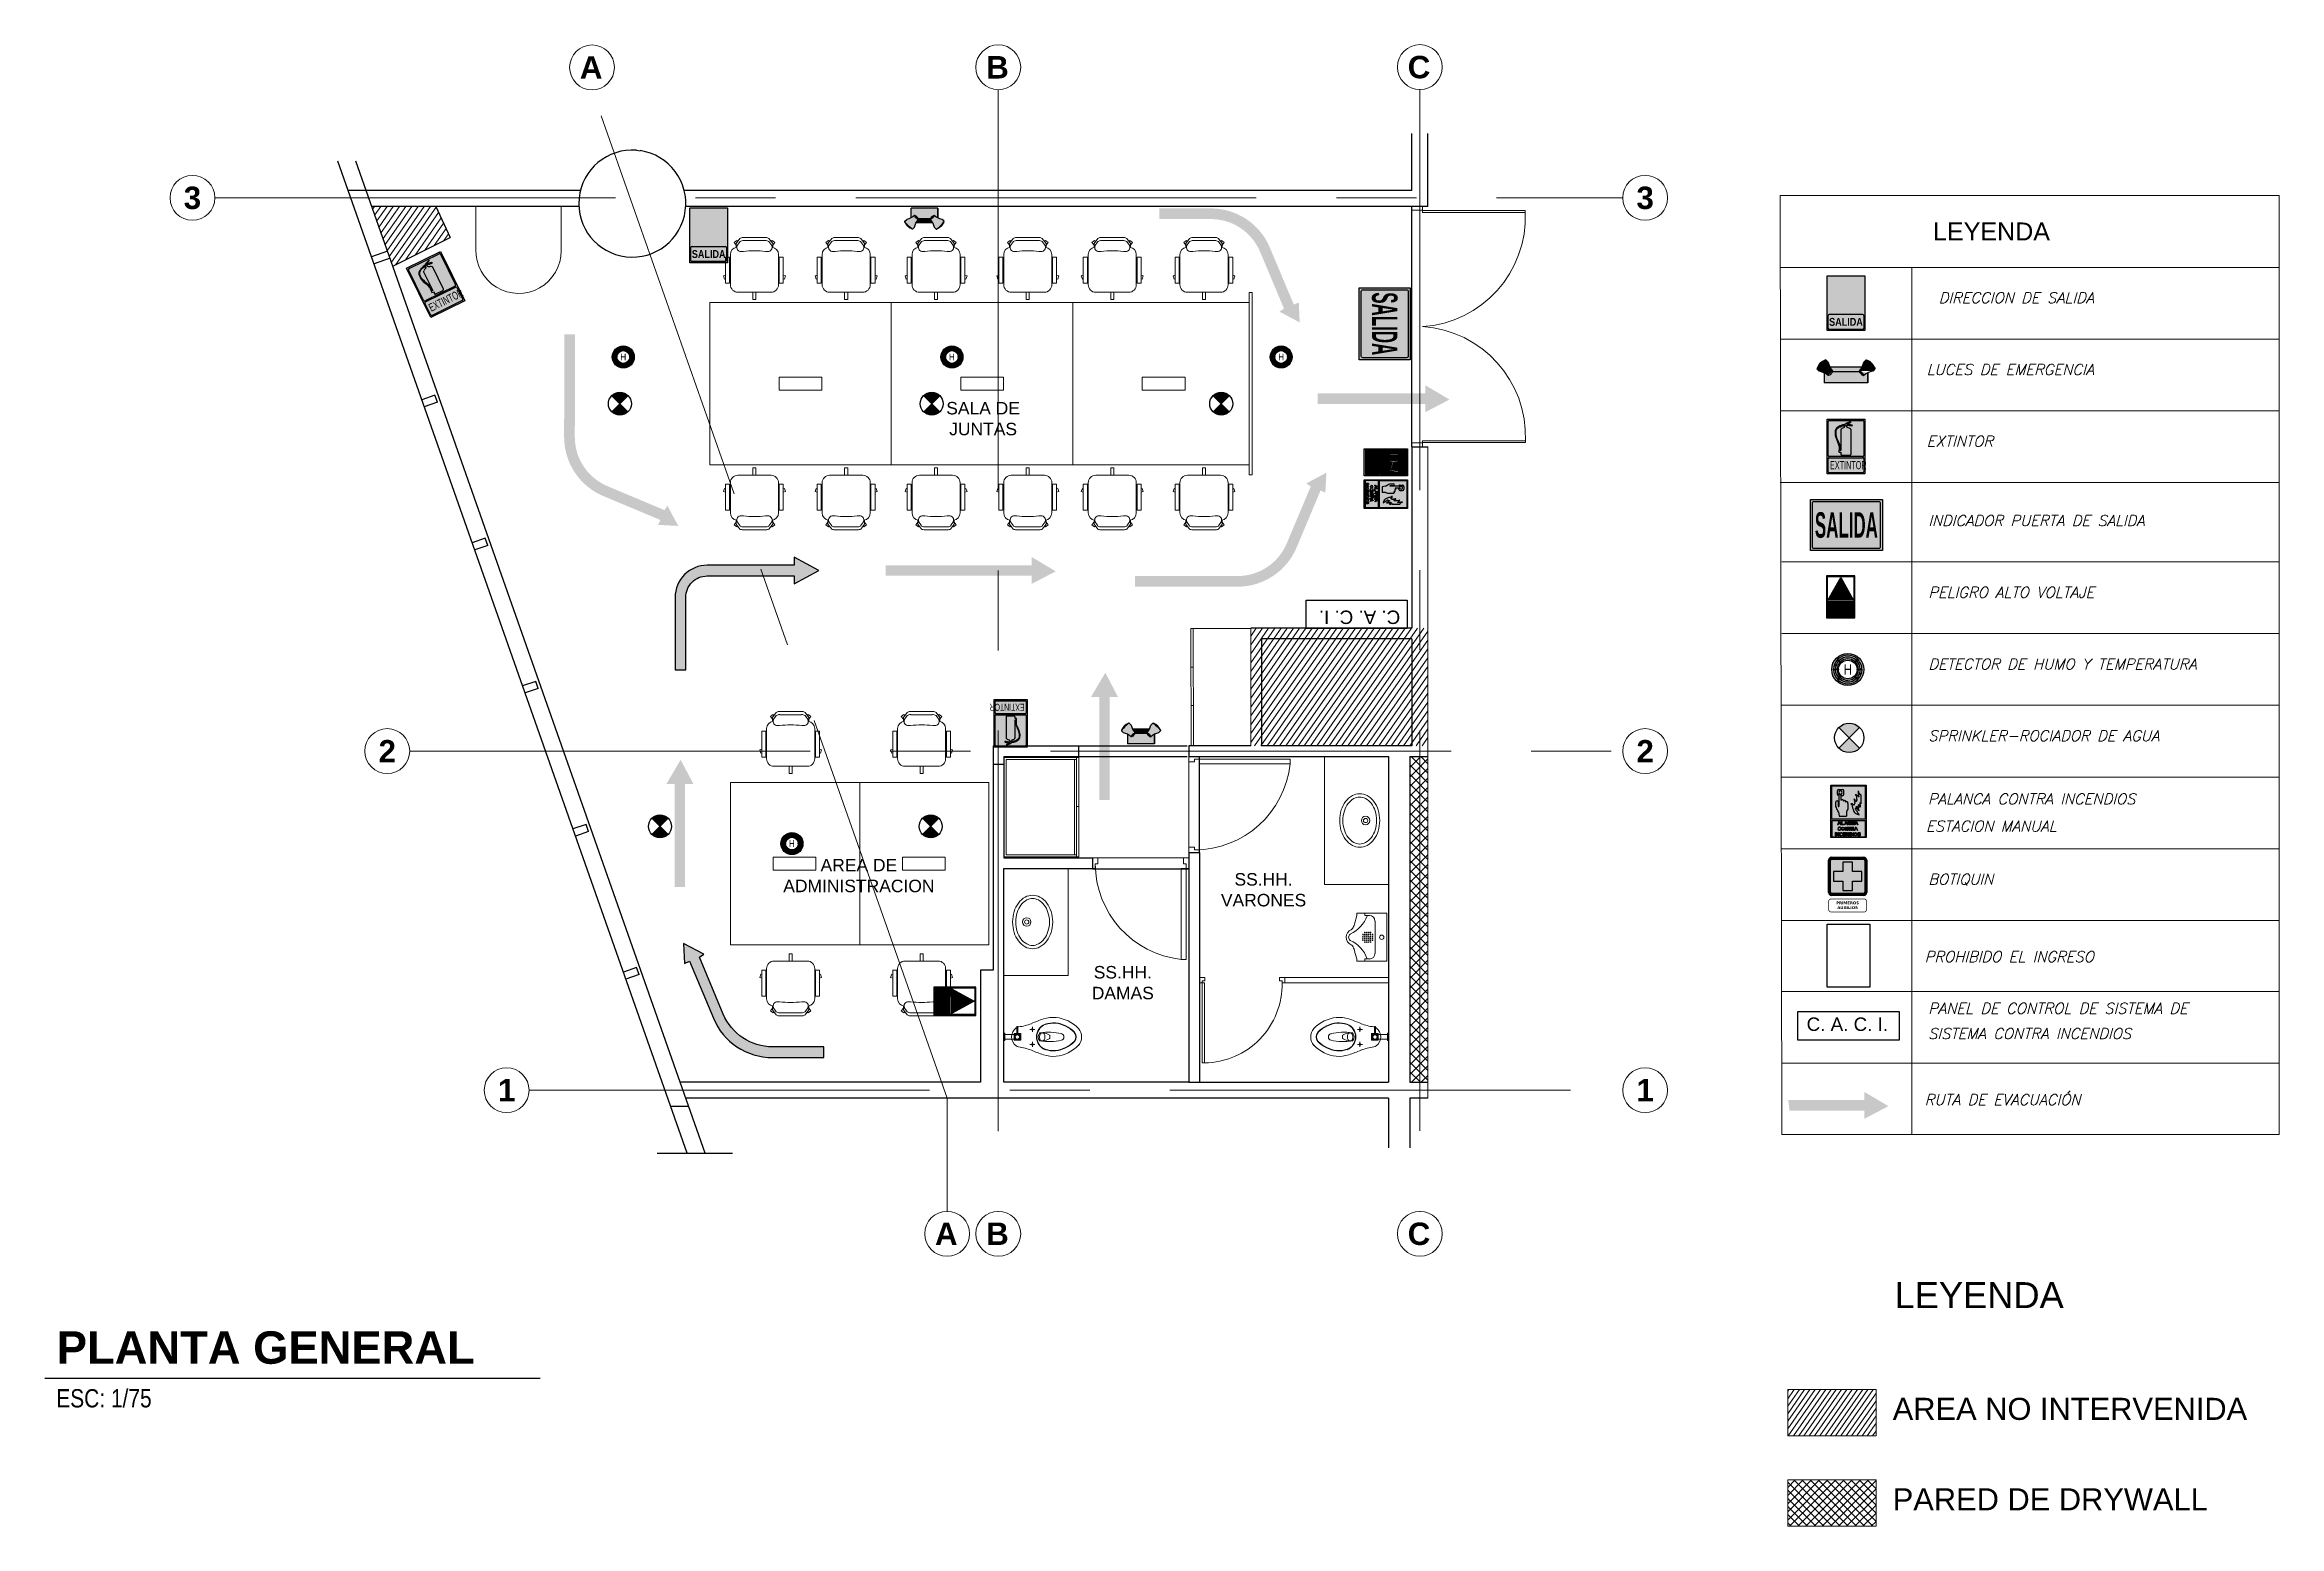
# Model space of a CAD drawing. Header units: millimetres. Extents: x 2107.8 to 2195.9, y 1780.6 to 1794.5.
# Drawn here: x 2174.99 to 2195.92, y 1780.58 to 1794.45 of the extents above; entities that cross this region are included whole.
import ezdxf
from ezdxf.enums import TextEntityAlignment as Align

# ---------------------------------------------------------------- set-up
doc = ezdxf.new("R2010")
doc.units = ezdxf.units.MM
doc.linetypes.add('CENTRO', pattern=[2, 1.25, -0.25, 0.25, -0.25])
doc.linetypes.add('DASHED', pattern=[19.05, 12.7, -6.35])
doc.layers.get('0').update_dxf_attribs({"true_color": 0xf7f7f7})
for name, color, linetype in [('0-P-005 Superficie', 6, 'Continuous'), ('0-Simb Color 10', 10, 'Continuous'), ('0-Simb Señalización EV14', 7, 'Continuous'), ('0-Simb Señalización EV17', 7, 'Continuous'), ('0-Simb Señalización EX01', 7, 'Continuous'), ('0-SIMBOLOS', 7, 'Continuous'), ('08', 8, 'Continuous'), ('AR_HATCH MUROS', 8, 'Continuous'), ('AR_MOBI SQUADRA', 8, 'Continuous'), ('ARTEFACTO', 9, 'Continuous'), ('AUTO', 8, 'Continuous'), ('bomb-HP', 2, 'Continuous'), ('CAPA2', 104, 'Continuous'), ('CARP-2', 2, 'Continuous'), ('CASCO', 254, 'Continuous'), ('COTAS', 84, 'Continuous'), ('DETALLES', 8, 'Continuous'), ('DETECTORES', 1, 'Continuous'), ('EVACUACION', 7, 'Continuous'), ('hatch', 8, 'Continuous'), ('LEYENDAS', 12, 'Continuous'), ('MARCO_FONDO_NEGRO', 7, 'Continuous'), ('NOTAS', 7, 'Continuous'), ('Pavimentos', 8, 'Continuous'), ('Ruta de evacuacion 2', 10, 'Continuous'), ('SEGURIDAD', 12, 'Continuous'), ('SENÑAL_FONDO_AMIARILLO', 40, 'Continuous'), ('SEÑAL_FONDO_AUXI_NEGRO', 250, 'Continuous'), ('TABIQUES_General', 3, 'Continuous'), ('TET-TITULOS', 2, 'Continuous'), ('TEXTO', 4, 'Continuous')]:
    doc.layers.add(name, color=color, linetype=linetype)
doc.layers.add('0-Simb Color 0-122-0', color=7, linetype='Continuous', true_color=0x007a00)
doc.layers.add('0-Simb Color 255-255-214', color=7, linetype='Continuous', true_color=0xffffd6)
for name, color, linetype, lineweight in [('A-03 DISTRIBUCION PISO 7$0$AREA NO INTERVENIDA', 8, 'Continuous', 5), ('A_MAMPARAS_PUERTAS', 251, 'Continuous', 5), ('A_Negro', 7, 'Continuous', 9), ('A_Rojo', 10, 'Continuous', 9), ('AR_EJES', 8, 'CENTRO', 5), ('LAYER 8', 250, 'Continuous', 60), ('LAYER2', 2, 'Continuous', 20), ('MOBILIARIOS', 7, 'Continuous', 5), ('TEXTURAS', 253, 'Continuous', 0)]:
    doc.layers.add(name, color=color, linetype=linetype, lineweight=lineweight)
doc.styles.add('A-03 DISTRIBUCION PISO 7$0$Standard', font='arial.ttf')
doc.styles.add('Acotaciones', font='ARIALN.TTF')
doc.styles.add('Ambientes', font='swisseb.ttf', dxfattribs={"height": 0.15})
doc.styles.add('COMIN Simb Señalizacion', font='arial.ttf')
doc.styles.add('COMIN Simb Señalizacion 2', font='ARIALNB.TTF')
doc.styles.add('franklin gothic medium', font='framd.ttf')
doc.styles.add('LETRERO', font='')
doc.styles.add('Nombre Titulos 1-50', font='', dxfattribs={"height": 0.175})
doc.styles.add('nvk-ambientes', font='swissel.ttf')
doc.styles.add('ROMANS', font='ROMANS.shx', dxfattribs={"width": 1.35})
doc.styles.get("Standard").update_dxf_attribs({"font": 'arial.ttf'})
doc.styles.add('STYLE3', font='', dxfattribs={"oblique": 15})
doc.styles.add('TEXTO-100', font='arial.ttf', dxfattribs={"height": 0.15})
doc.styles.get('LETRERO').set_extended_font_data('Arial Unicode MS')
doc.styles.get('Nombre Titulos 1-50').set_extended_font_data('Arial', bold=True)
doc.styles.get('STYLE3').set_extended_font_data('Technical')
picture_1 = doc.add_image_def('image1.jpg', size_in_pixel=(793, 1176))

msp = doc.modelspace()

# ---------------------------------------------------------------- texts
at = {"layer": 'A-03 DISTRIBUCION PISO 7$0$AREA NO INTERVENIDA', "attachment_point": 1, "style": 'A-03 DISTRIBUCION PISO 7$0$Standard'}
for s, insert, char_height, width in [('{\\C251;LEYENDA}', (2192.313, 1782.868), 0.243, 18.30989), ('{\\C251;AREA NO INTERVENIDA}', (2192.296, 1781.785), 0.20655, 15.56341), ('{\\C251;PARED DE DRYWALL}', (2192.296, 1780.938), 0.20655, 15.56341)]:
    msp.add_mtext(s, dxfattribs=dict(at, insert=insert, char_height=char_height, width=width))
at = {"layer": 'AR_EJES', "linetype": 'Continuous', "style": 'Nombre Titulos 1-50', "text_generation_flag": 6}
for s, p in [('A', (2180.11, 1794.241)), ('B', (2183.914, 1794.242)), ('C', (2187.861, 1794.244)), ('3', (2176.377, 1793.02)), ('3', (2189.978, 1793.02, 0)), ('2', (2178.201, 1787.84)), ('2', (2189.978, 1787.84)), ('1', (2179.319, 1784.665)), ('1', (2189.978, 1784.665)), ('A', (2183.435, 1783.321)), ('B', (2183.914, 1783.321)), ('C', (2187.861, 1783.321))]:
    msp.add_text(s, height=0.21, rotation=180, dxfattribs=at).set_placement(p, align=Align.MIDDLE)
at = {"layer": 'AUTO', "color": 10, "insert": (2193.221, 1792.705), "char_height": 0.16789, "attachment_point": 5, "style": 'ROMANS'}
msp.add_mtext_dynamic_manual_height_columns('{\\fArial|b0|i0|c0|p34;\\C0;LEYENDA}', width=10.4, gutter_width=0.5, heights=[0], dxfattribs=at)
at = {"layer": 'NOTAS', "color": 3, "style": 'ROMANS', "oblique": 15}
msp.add_text('DIRECCION DE SALIDA', height=0.10073, dxfattribs=at).set_placement((2193.453, 1792.084), align=Align.MIDDLE_CENTER)
for s, height, p in [('LUCES DE EMERGENCIA', 0.10073, (2192.614, 1791.362)), ('EXTINTOR', 0.1007, (2192.614, 1790.691)), ('INDICADOR PUERTA DE SALIDA', 0.10073, (2192.629, 1789.948)), ('PELIGRO ALTO VOLTAJE', 0.10073, (2192.629, 1789.276)), ('DETECTOR DE HUMO Y TEMPERATURA', 0.10073, (2192.629, 1788.604)), ('SPRINKLER-ROCIADOR DE AGUA', 0.10073, (2192.629, 1787.933)), ('PALANCA CONTRA INCENDIOS', 0.10073, (2192.625, 1787.342)), ('ESTACION MANUAL', 0.10073, (2192.608, 1787.087)), ('BOTIQUIN', 0.1007, (2192.629, 1786.59)), ('PROHIBIDO EL INGRESO', 0.10073, (2192.595, 1785.865)), ('PANEL DE CONTROL DE SISTEMA DE  ', 0.10073, (2192.628, 1785.381)), ('SISTEMA CONTRA INCENDIOS', 0.10073, (2192.628, 1785.145)), ('RUTA DE EVACUACIÓN', 0.10073, (2192.595, 1784.526))]:
    msp.add_text(s, height=height, dxfattribs=at).set_placement(p)
at = {"layer": 'SEGURIDAD', "insert": (2187.685, 1789.03), "char_height": 0.12591, "width": 5.35218, "attachment_point": 1, "rotation": 180, "style": 'nvk-ambientes'}
msp.add_mtext('C. A. C. I.', dxfattribs=at)
at = {"layer": 'SEGURIDAD', "insert": (2191.49, 1785.346), "char_height": 0.12591, "width": 5.35218, "attachment_point": 1, "style": 'nvk-ambientes'}
msp.add_mtext('C. A. C. I.', dxfattribs=at)
at = {"layer": 'TET-TITULOS', "color": 7, "char_height": 0.11695, "attachment_point": 1, "style": 'TEXTO-100'}
for s, width, insert in [('\\pxqc;AREA DE\\PADMINISTRACION', 0.73118, (2182.251, 1786.831)), ('\\pxqc;SS.HH.\\PVARONES', 0.98308, (2185.914, 1786.698)), ('\\pxqc;SS.HH.\\PDAMAS', 0.73118, (2184.722, 1785.828))]:
    msp.add_mtext_dynamic_manual_height_columns(s, width=width, gutter_width=0.25, heights=[0], dxfattribs=dict(at, insert=insert))
at = {"layer": 'TEXTO', "color": 7}
for s, height, style, p in [('PLANTA GENERAL', 0.30375, 'Ambientes', (2175.107, 1782.104)), ('ESC: 1/75', 0.1711, 'Acotaciones', (2175.102, 1781.695))]:
    msp.add_text(s, height=height, dxfattribs=dict(at, style=style)).set_placement(p)
at = {"layer": 'TEXTURAS', "color": 7, "lineweight": 5, "insert": (2183.414, 1791.109), "char_height": 0.11695, "attachment_point": 1, "style": 'TEXTO-100'}
msp.add_mtext_dynamic_manual_height_columns('\\pxqc;SALA DE\\PJUNTAS', width=0.73118, gutter_width=0.25, heights=[0], dxfattribs=at)

# ---------------------------------------------------------------- blocks, each defined once
blk = doc.blocks.new('A$C315A2A83')
at = {"layer": 'A_MAMPARAS_PUERTAS', "color": 251, "lineweight": 0}
for points in [[(0.1, 0.875), (0.055, 0.875), (0.055, 0.85), (0, 0.85), (0, 0.9), (0.1, 0.9)], [(0.95, 0.83), (0.95, 0.875), (0.1, 0.875), (0.1, 0.83)], [(0.1, 0.025), (0.055, 0.025), (0.055, 0.05), (0, 0.05), (0, 0), (0.1, 0)]]:
    blk.add_lwpolyline(points, close=True, dxfattribs=at)
blk.add_arc((0.054, 0.926), 0.901, 270.0515, 353.8875, dxfattribs=at)
blk = doc.blocks.new('A$C1FDD0FC0')
at = {"layer": 'A_MAMPARAS_PUERTAS', "color": 251, "lineweight": 0}
for p, q in [((0.036, 0.964), (0.038, 0.964)), ((0.036, 0.964), (0.038, 0.964)), ((2.212, 0.964), (2.214, 0.964)), ((2.212, 0.964), (2.214, 0.964))]:
    blk.add_line(p, q, dxfattribs=at)
for points in [[(0.036, 0.964), (0, 0.964), (0, 1.063), (0.036, 1.063)], [(0.036, 0.964), (0, 0.964), (0, 1.063), (0.036, 1.063)], [(2.214, 0.964), (2.25, 0.964), (2.25, 1.063), (2.214, 1.063)], [(2.214, 0.964), (2.25, 0.964), (2.25, 1.063), (2.214, 1.063)], [(0.056, 0), (0.038, 0), (0.038, 0.964), (0.056, 0.964)], [(0.056, 0), (0.038, 0), (0.038, 0.964), (0.056, 0.964)], [(2.194, 0.002), (2.212, 0.002), (2.212, 0.964), (2.194, 0.964)], [(2.194, 0.002), (2.212, 0.002), (2.212, 0.964), (2.194, 0.964)]]:
    blk.add_lwpolyline(points, close=True, dxfattribs=at)
for centre, radius, start, end in [((0.096, 1.031), 1.031, 267.7623, 356.3132), ((0.096, 1.031), 1.031, 267.7623, 356.3132), ((2.152, 1.031), 1.03, 183.7034, 272.3274), ((2.152, 1.031), 1.03, 183.7034, 272.3274)]:
    blk.add_arc(centre, radius, start, end, dxfattribs=at)
blk = doc.blocks.new('SAPLS512')
at = {"color": 251, "lineweight": 0}
for p, q in [((-0.203, -0.206), (-0.225, -0.206)), ((-0.203, -0.206), (-0.203, -0.163)), ((0.151, -0.11), (-0.151, -0.11)), ((0.203, -0.206), (0.203, -0.163)), ((0.203, -0.206), (0.225, -0.206))]:
    blk.add_line(p, q, dxfattribs=at)
blk.add_lwpolyline([(0.203, -0.28), (0.225, -0.28), (0.225, 0), (-0.225, 0), (-0.225, -0.28), (-0.203, -0.28), (-0.122, -0.303, -0.087584), (-0.081, -0.321, -0.140472), (-0.071, -0.334, 0.652509), (0.071, -0.334, -0.140472), (0.081, -0.321, -0.087584), (0.122, -0.303, 0.011964)], format="xyb", close=True, dxfattribs=at)
for centre, radius in [((-0.045, -0.151), 0.003), ((-0.045, -0.169), 0.003), ((-0.045, -0.187), 0.003), ((-0.045, -0.205), 0.003), ((-0.027, -0.133), 0.003), ((-0.027, -0.151), 0.003), ((-0.027, -0.169), 0.003), ((-0.027, -0.187), 0.003), ((-0.027, -0.205), 0.003), ((0, -0.047), 0.02), ((-0.009, -0.133), 0.003), ((-0.009, -0.151), 0.003), ((-0.009, -0.169), 0.003), ((-0.009, -0.187), 0.003), ((-0.009, -0.205), 0.003), ((0.009, -0.133), 0.003), ((0.009, -0.151), 0.003), ((0.009, -0.169), 0.003), ((0.009, -0.187), 0.003), ((0.009, -0.205), 0.003), ((0.027, -0.133), 0.003), ((0.027, -0.151), 0.003), ((0.027, -0.169), 0.003), ((0.027, -0.187), 0.003), ((0.027, -0.205), 0.003), ((0.045, -0.151), 0.003), ((0.045, -0.169), 0.003), ((0.045, -0.187), 0.003), ((0.045, -0.205), 0.003), ((-0.027, -0.223), 0.003), ((-0.009, -0.223), 0.003), ((0.009, -0.223), 0.003), ((0.027, -0.223), 0.003)]:
    blk.add_circle(centre, radius, dxfattribs=at)
for centre, radius, start, end in [((-0.151, -0.163), 0.0527, 90, 180), ((-0.299, -0.464), 0.296, 24.3502, 70.7867), ((0.299, -0.464), 0.296, 109.2133, 155.6498), ((0.151, -0.163), 0.0527, 0, 90), ((0.002, -0.319), 0.0391, 215.4534, 266.6078), ((-0.002, -0.319), 0.0391, 273.3922, 324.5466)]:
    blk.add_arc(centre, radius, start, end, dxfattribs=at)
blk = doc.blocks.new('A$C50285F30')
at = {"color": 251, "lineweight": 0}
blk.add_arc((0.036, 0.739), 0.739, 270.8605, 0.8817, dxfattribs=at)
at = {"layer": 'CARP-2', "color": 251, "lineweight": 0}
for points in [[(0.025, 0.75), (0.025, 0.77), (0.05, 0.77), (0.05, 0.8), (0, 0.8), (0, 0.75)], [(0.047, 0), (0.025, 0), (0.025, 0.75), (0.047, 0.75)], [(0.775, 0.75), (0.775, 0.77), (0.75, 0.77), (0.75, 0.8), (0.8, 0.8), (0.8, 0.75)]]:
    blk.add_lwpolyline(points, close=True, dxfattribs=at)
blk = doc.blocks.new('Planta WC Carlton ADA fluxometro piso')
at = {"layer": 'ARTEFACTO', "color": 251, "linetype": 'Continuous', "lineweight": 0}
for p, q in [((60399, 5251), (60399, 5204)), ((60422, 5228), (60376, 5228)), ((60422, 5088), (60376, 5088)), ((60399, 5111), (60399, 5064)), ((60561, 5170), (60561, 5146))]:
    blk.add_line(p, q, dxfattribs=at)
at = {"layer": 'ARTEFACTO', "color": 251, "linetype": 'Continuous', "lineweight": 0, "ltscale": 0.01}
for p, q in [((60132, 5191), (60141, 5191)), ((60132, 5191), (60132, 5124)), ((60132, 5124), (60141, 5124)), ((60141, 5191), (60141, 5124)), ((60141, 5178), (60229, 5178)), ((60141, 5134), (60229, 5134)), ((60290, 5188), (60229, 5188)), ((60229, 5188), (60229, 5127)), ((60229, 5127), (60255, 5127)), ((60255, 5128), (60255, 5064)), ((60263, 5128), (60263, 5064)), ((60263, 5127), (60290, 5127)), ((60290, 5127), (60290, 5188))]:
    blk.add_line(p, q, dxfattribs=at)
at = {"layer": 'ARTEFACTO', "color": 251, "linetype": 'Continuous', "lineweight": 0}
for centre, radius in [((60399, 5228), 7.14), ((60259, 5158), 27.8), ((60259, 5158), 20.2), ((60399, 5088), 7.14)]:
    blk.add_circle(centre, radius, dxfattribs=at)
at = {"layer": 'ARTEFACTO', "color": 251, "linetype": 'Continuous', "lineweight": 0, "ltscale": 0.01}
blk.add_circle((60259, 5158), 29.8, dxfattribs=at)
at = {"layer": 'ARTEFACTO', "color": 251, "linetype": 'Continuous', "lineweight": 0}
for centre, radius, start, end in [((60311, 5158), 106, 127.6997, 232.3003), ((60277, 5201), 50.8, 98.3972, 127.6997), ((60181, 5853), 608, 278.3972, 290.031), ((61010, 3856), 1555, 109.0469, 113.5193), ((60566, 5158), 129, 111.8669, 248.1331), ((60566, 5158), 126, 111.8669, 248.1331), ((60598, 5025), 315, 85.8332, 107.569), ((60598, 5025), 264, 86.0809, 107.569), ((60598, 5025), 261, 86.0809, 107.569), ((60579, 4989), 299, 45.0092, 83.0633), ((60579, 4989), 302, 44.9751, 83.0633), ((60579, 4989), 353, 44.5554, 83.2823), ((60737, 5158), 123, 319.9266, 40.0733), ((60277, 5114), 50.8, 232.3003, 261.6028), ((60259, 5064), 4.07, 180, 0), ((60181, 4463), 608, 69.969, 81.6028), ((61010, 6459), 1555, 246.4807, 250.9531), ((60509, 5158), 55.8, 142.7784, 217.2217), ((60475, 5184), 12.7, 98.5007, 142.7784), ((60475, 5132), 12.7, 217.2217, 261.4581), ((60523, 5158), 57, 164.5629, 180), ((60523, 5158), 57, 180, 195.4371), ((60507, 5162), 40.8, 146.3099, 164.5629), ((60507, 5153), 40.8, 195.4371, 213.6901), ((60551, 4674), 528, 76.9883, 98.5007), ((60497, 5169), 29, 121.8535, 146.3099), ((60497, 5147), 29, 213.6901, 238.1465), ((60551, 5640), 526, 261.4581, 283.0477), ((60491, 5179), 17.3, 90, 121.8535), ((60491, 5137), 17.3, 238.1465, 270), ((60491, 5179), 17.3, 58.1465, 90), ((60491, 5137), 17.3, 270, 301.8535), ((60473, 5019), 178, 61.6662, 83.0287), ((60473, 5296), 178, 276.9713, 298.3338), ((60485, 5169), 29, 33.6901, 58.1465), ((60485, 5147), 29, 301.8535, 326.3099), ((60475, 5162), 40.8, 15.4371, 33.6901), ((60475, 5153), 40.8, 326.3099, 344.5629), ((60460, 5158), 57, 360, 15.4371), ((60460, 5158), 57, 344.5629, 0), ((60598, 5290), 264, 252.431, 273.919), ((60598, 5290), 261, 252.431, 273.919), ((60555, 5170), 6.35, 0, 61.6662), ((60555, 5146), 6.35, 298.3338, 0), ((60579, 5326), 299, 276.9374, 314.9901), ((60579, 5326), 302, 276.9374, 315.0242), ((60579, 5326), 353, 276.7183, 315.444), ((60663, 5158), 31.6, 282.6804, 77.3196), ((60737, 5158), 68.6, 321.53, 38.4701), ((60737, 5158), 71.8, 321.384, 38.6161), ((60598, 5290), 315, 252.431, 274.1668)]:
    blk.add_arc(centre, radius, start, end, dxfattribs=at)
blk = doc.blocks.new('Silla')
at = {"color": 251, "lineweight": 0}
for p, q in [((0.337, 0.225), (0.339, 0.232)), ((0.352, 0.27), (0.359, 0.29)), ((0.359, 0.29), (0.389, 0.28)), ((0.371, 0.232), (0.368, 0.225)), ((0.389, 0.28), (0.385, 0.27)), ((0, 0.108), (0, -0.108)), ((0.008, 0.136), (0.055, 0.171)), ((0.046, 0.19), (0.028, 0.165)), ((0.028, 0.165), (0.037, 0.158)), ((0.029, 0.1), (0.029, -0.1)), ((0.088, 0.171), (0.037, 0.135)), ((0.072, 0.171), (0.046, 0.19)), ((0.055, 0.171), (0.088, 0.171)), ((0.088, 0.171), (0.088, 0.165)), ((0.131, 0.124), (0.131, 0.104)), ((0.512, 0.014), (0.581, 0.014)), ((0.581, 0.014), (0.581, -0.015)), ((0.008, -0.136), (0.055, -0.171)), ((0.028, -0.165), (0.037, -0.158)), ((0.046, -0.19), (0.028, -0.165)), ((0.088, -0.171), (0.037, -0.135)), ((0.072, -0.171), (0.046, -0.19)), ((0.055, -0.171), (0.088, -0.171)), ((0.088, -0.171), (0.088, -0.165)), ((0.131, -0.124), (0.131, -0.104)), ((0.581, -0.015), (0.512, -0.015)), ((0.337, -0.225), (0.34, -0.233)), ((0.353, -0.271), (0.359, -0.29)), ((0.359, -0.29), (0.389, -0.28)), ((0.372, -0.233), (0.368, -0.225)), ((0.389, -0.28), (0.385, -0.271))]:
    blk.add_line(p, q, dxfattribs=at)
for points in [[(0.159, -0.225), (0.442, -0.225, 0.414214), (0.512, -0.155), (0.512, 0.155, 0.414214), (0.442, 0.225), (0.159, 0.225, 0.370959), (0.09, 0.165)], [(0.09, -0.165, 0.374747), (0.159, -0.225)]]:
    blk.add_lwpolyline(points, format="xyb", dxfattribs=at)
for points in [[(0.184, 0.27), (0.428, 0.27), (0.428, 0.232), (0.184, 0.232)], [(0.184, -0.271), (0.428, -0.271), (0.428, -0.233), (0.184, -0.233)]]:
    blk.add_lwpolyline(points, close=True, dxfattribs=at)
for centre, radius, start, end in [((0.064, 0.105), 0.0641, 151.0116, 177.0775), ((0.097, 0.103), 0.0686, 152.0679, 182.1656), ((0.093, 0.126), 0.0387, 356.8491, 112.9184), ((0.866, 0), 0.742, 171.9043, 188.0957), ((0.064, -0.105), 0.0641, 182.9225, 208.9884), ((0.097, -0.103), 0.0686, 177.8344, 207.9321), ((0.093, -0.126), 0.0387, 247.0816, 3.1509)]:
    blk.add_arc(centre, radius, start, end, dxfattribs=at)
blk = doc.blocks.new('SAPLS501')
at = {"color": 251, "lineweight": 0}
for points in [[(0, -0.101, 0.075373), (-0.099, -0.116, 0.085733), (-0.177, -0.155, 0.106084), (-0.233, -0.219, 0.12693), (-0.25, -0.288, 0.12693), (-0.233, -0.357, 0.106084), (-0.177, -0.421, 0.085733), (-0.099, -0.461, 0.075373), (0, -0.476, 0.075373), (0.099, -0.461, 0.085733), (0.177, -0.421, 0.106084), (0.233, -0.357, 0.12693), (0.25, -0.288, 0.12693), (0.233, -0.219, 0.106084), (0.177, -0.155, 0.085733), (0.099, -0.116, 0.075373)], [(0, -0.131, 0.075373), (-0.09, -0.144, 0.085733), (-0.159, -0.179, 0.106084), (-0.206, -0.234, 0.12693), (-0.22, -0.288, 0.12693), (-0.206, -0.342, 0.106084), (-0.159, -0.397, 0.085733), (-0.09, -0.432, 0.075373), (0, -0.446, 0.075373), (0.09, -0.432, 0.085733), (0.159, -0.397, 0.106084), (0.206, -0.342, 0.12693), (0.22, -0.288, 0.12693), (0.206, -0.234, 0.106084), (0.159, -0.179, 0.085733), (0.09, -0.144, 0.075373)]]:
    blk.add_lwpolyline(points, format="xyb", close=True, dxfattribs=at)
for radius in [0.04, 0.02]:
    blk.add_circle((0, -0.233), radius, dxfattribs=at)
blk = doc.blocks.new('A$C0ACE400C')
at = {"layer": '0-Simb Color 10', "linetype": 'Continuous', "transparency": 33554687}
h = blk.add_hatch(color=256, dxfattribs=at)
h.dxf.hatch_style = 1
edge = h.paths.add_edge_path()
edge.add_line((-0.329, 0.6), (-0.369, 0.64))
edge.add_ellipse((-0.448, 0.56), major_axis=(-0.0798, -0.0798), ratio=0.124363, start_angle=180, end_angle=208.4524)
edge.add_ellipse((-0.448, 0.56), major_axis=(-0.0798, -0.0798), ratio=0.124363, start_angle=208.4524, end_angle=331.5476)
edge.add_ellipse((-0.448, 0.56), major_axis=(-0.0798, -0.0798), ratio=0.124363, start_angle=331.5476, end_angle=360)
edge.add_line((-0.528, 0.481), (-0.488, 0.441))
edge.add_arc((-0.558, 0.102), 0.346, 63.0651, 78.3823, ccw=False)
edge.add_line((-0.401, 0.41), (-0.401, 0.216))
edge.add_line((-0.401, 0.216), (0.144, 0.216))
edge.add_line((0.144, 0.216), (0.144, 0.41))
edge.add_arc((0.301, 0.102), 0.346, 101.6177, 116.9349, ccw=False)
edge.add_line((0.231, 0.441), (0.271, 0.481))
edge.add_ellipse((0.192, 0.56), major_axis=(0.0798, -0.0798), ratio=0.124363, start_angle=0, end_angle=28.4524)
edge.add_ellipse((0.192, 0.56), major_axis=(0.0798, -0.0798), ratio=0.124363, start_angle=28.4524, end_angle=151.5476)
edge.add_ellipse((0.192, 0.56), major_axis=(0.0798, -0.0798), ratio=0.124363, start_angle=151.5476, end_angle=180)
edge.add_line((0.112, 0.64), (0.072, 0.6))
edge.add_arc((-0.267, 0.67), 0.346, 318.4894, 348.3827, ccw=False)
edge.add_ellipse((0.032, 0.401), major_axis=(0.0399, -0.0399), ratio=0.248727, start_angle=-145.5027, end_angle=179.952, ccw=False)
edge.add_line((-0.007, 0.428), (-0.25, 0.428))
edge.add_ellipse((-0.289, 0.401), major_axis=(-0.0399, -0.0399), ratio=0.248727, start_angle=180.048, end_angle=505.5027, ccw=False)
edge.add_arc((0.01, 0.67), 0.346, 191.6173, 221.5106, ccw=False)
h = blk.add_hatch(color=256, dxfattribs=at)
h.dxf.hatch_style = 1
edge = h.paths.add_edge_path()
edge.add_ellipse((0.192, 0.56), major_axis=(0.0798, -0.0798), ratio=0.124363, start_angle=28.4524, end_angle=151.5476, ccw=False)
edge.add_arc((0.041, 0.41), 0.241, 20.6763, 69.3237)
edge = h.paths.add_edge_path()
edge.add_ellipse((-0.448, 0.56), major_axis=(-0.0798, -0.0798), ratio=0.124363, start_angle=208.4524, end_angle=331.5476, ccw=False)
edge.add_arc((-0.298, 0.41), 0.241, 110.6763, 159.3237)
h = blk.add_hatch(color=256, dxfattribs=at)
h.dxf.hatch_style = 1
edge = h.paths.add_edge_path()
edge.add_line((0.041, 0.513), (-0.298, 0.513))
edge.add_arc((0.01, 0.67), 0.346, 207.0384, 221.5106)
edge.add_ellipse((-0.289, 0.401), major_axis=(-0.0399, -0.0399), ratio=0.248727, start_angle=505.5027, end_angle=540.048, ccw=False)
edge.add_line((-0.25, 0.428), (-0.007, 0.428))
edge.add_ellipse((0.032, 0.401), major_axis=(0.0399, -0.0399), ratio=0.248727, start_angle=-180, end_angle=-145.5027, ccw=False)
edge.add_ellipse((0.032, 0.401), major_axis=(0.0399, -0.0399), ratio=0.248727, start_angle=-145.5027, end_angle=179.952)
edge.add_arc((-0.267, 0.67), 0.346, 318.4894, 332.9616)
h = blk.add_hatch(color=256, dxfattribs=at)
h.dxf.hatch_style = 1
edge = h.paths.add_edge_path()
edge.add_ellipse((0.032, 0.401), major_axis=(0.0399, -0.0399), ratio=0.248727, start_angle=-145.5027, end_angle=179.952)
edge.add_ellipse((0.032, 0.401), major_axis=(0.0399, -0.0399), ratio=0.248727, start_angle=179.952, end_angle=180)
edge.add_ellipse((0.032, 0.401), major_axis=(0.0399, -0.0399), ratio=0.248727, start_angle=-180, end_angle=-145.5027)
edge = h.paths.add_edge_path()
edge.add_ellipse((-0.289, 0.401), major_axis=(-0.0399, -0.0399), ratio=0.248727, start_angle=180.048, end_angle=505.5027)
edge.add_ellipse((-0.289, 0.401), major_axis=(-0.0399, -0.0399), ratio=0.248727, start_angle=505.5027, end_angle=540.048)
at = {"color": 0, "linetype": 'ByBlock', "lineweight": -2}
for p, q in [((-0.528, 0.481), (-0.488, 0.441)), ((-0.369, 0.64), (-0.329, 0.6)), ((0.041, 0.513), (-0.298, 0.513)), ((0.112, 0.64), (0.072, 0.6)), ((0.112, 0.64), (0.072, 0.6)), ((0.271, 0.481), (0.231, 0.441)), ((0.271, 0.481), (0.231, 0.441)), ((-0.401, 0.41), (-0.401, 0.216)), ((0.144, 0.216), (-0.401, 0.216)), ((-0.007, 0.428), (-0.25, 0.428)), ((0.144, 0.216), (0.144, 0.41)), ((0.144, 0.41), (0.144, 0.216))]:
    blk.add_line(p, q, dxfattribs=at)
for centre, radius, start, end in [((-0.298, 0.41), 0.241, 110.6763, 159.3237), ((0.01, 0.67), 0.346, 191.6175, 221.5126), ((-0.267, 0.67), 0.346, 318.4874, 348.3825), ((-0.267, 0.67), 0.346, 318.4874, 348.3825), ((0.041, 0.41), 0.241, 20.6763, 69.3237), ((0.041, 0.41), 0.241, 20.6763, 69.3237), ((-0.558, 0.102), 0.346, 48.4874, 78.3825), ((0.301, 0.102), 0.346, 101.6175, 131.5126), ((0.301, 0.102), 0.346, 101.6175, 131.5126)]:
    blk.add_arc(centre, radius, start, end, dxfattribs=at)
for centre, major_axis, ratio, end_param in [((-0.448, 0.56), (-0.0798, -0.0798), 0.124363, 6.283185), ((-0.289, 0.401), (-0.0399, -0.0399), 0.248727, 9.424778)]:
    blk.add_ellipse(centre, major_axis=major_axis, ratio=ratio, start_param=3.141593, end_param=end_param, dxfattribs=at)
at = {"color": 0, "linetype": 'ByBlock', "lineweight": -2, "extrusion": (0, 0, -1)}
for centre, major_axis, ratio, end_param in [((0.192, 0.56), (0.0798, -0.0798), 0.124363, 6.283185), ((0.192, 0.56), (0.0798, -0.0798), 0.124363, 6.283185), ((0.032, 0.401), (0.0399, -0.0399), 0.248727, 9.424778), ((0.032, 0.401), (0.0399, -0.0399), 0.248727, 9.424778)]:
    blk.add_ellipse(centre, major_axis=major_axis, ratio=ratio, start_param=3.141593, end_param=end_param, dxfattribs=at)
blk = doc.blocks.new('pulsa2')
at = {"layer": '0-Simb Color 10'}
h = blk.add_hatch(color=256, dxfattribs=at)
h.paths.add_polyline_path([(631.82, 155.96), (628.21, 155.96), (628.21, 154.21), (631.82, 154.21)])
h.paths.add_polyline_path([(630.99, 154.9), (630.95, 154.9), (630.91, 155.01), (630.74, 155.01), (630.7, 154.9), (630.66, 154.9), (630.79, 155.26), (630.84, 155.26)], flags=16)
h.paths.add_polyline_path([(631.23, 154.65), (631.24, 154.65), (631.25, 154.64), (631.26, 154.63), (631.27, 154.62), (631.28, 154.61), (631.29, 154.59), (631.29, 154.58), (631.29, 154.57), (631.29, 154.56), (631.29, 154.56), (631.25, 154.55), (631.24, 154.57), (631.24, 154.58), (631.23, 154.6), (631.22, 154.61), (631.2, 154.62), (631.18, 154.62), (631.15, 154.62), (631.13, 154.62), (631.11, 154.61), (631.09, 154.6), (631.08, 154.58), (631.08, 154.57), (631.08, 154.55), (631.08, 154.55), (631.09, 154.54), (631.1, 154.53), (631.12, 154.52), (631.23, 154.49), (631.25, 154.48), (631.27, 154.47), (631.28, 154.46), (631.3, 154.44), (631.3, 154.42), (631.3, 154.4), (631.3, 154.38), (631.3, 154.36), (631.29, 154.35), (631.27, 154.33), (631.26, 154.32), (631.24, 154.31), (631.22, 154.3), (631.2, 154.29), (631.18, 154.29), (631.14, 154.29), (631.11, 154.3), (631.09, 154.31), (631.07, 154.32), (631.05, 154.33), (631.04, 154.35), (631.03, 154.36), (631.02, 154.38), (631.02, 154.39), (631.02, 154.41), (631.06, 154.42), (631.07, 154.4), (631.07, 154.38), (631.08, 154.37), (631.1, 154.35), (631.12, 154.34), (631.14, 154.34), (631.16, 154.34), (631.18, 154.34), (631.2, 154.34), (631.22, 154.34), (631.24, 154.35), (631.25, 154.36), (631.25, 154.38), (631.26, 154.38), (631.26, 154.39), (631.26, 154.4), (631.26, 154.41), (631.25, 154.42), (631.25, 154.43), (631.24, 154.44), (631.22, 154.44), (631.2, 154.45), (631.17, 154.46), (631.15, 154.47), (631.13, 154.47), (631.1, 154.48), (631.08, 154.49), (631.06, 154.5), (631.05, 154.52), (631.04, 154.53), (631.03, 154.54), (631.03, 154.56), (631.03, 154.57), (631.03, 154.59), (631.04, 154.6), (631.04, 154.61), (631.05, 154.63), (631.06, 154.63), (631.07, 154.64), (631.09, 154.65), (631.1, 154.65), (631.11, 154.66), (631.13, 154.66), (631.15, 154.66), (631.17, 154.66), (631.18, 154.66), (631.2, 154.66), (631.21, 154.66)], flags=16)
h.paths.add_polyline_path([(630.89, 155.05), (630.76, 155.05), (630.82, 155.22)], flags=0)
h.paths.add_polyline_path([(631.02, 155.51), (630.98, 155.51), (630.93, 155.62), (630.77, 155.62), (630.73, 155.51), (630.68, 155.51), (630.82, 155.87), (630.87, 155.87)], flags=16)
h.paths.add_polyline_path([(630.97, 154.47, -1), (630.61, 154.47, -1)], flags=16)
h.paths.add_polyline_path([(630.92, 155.66), (630.78, 155.66), (630.85, 155.83)], flags=0)
h.paths.add_polyline_path([(630.93, 154.47, -1), (630.65, 154.47, -1)], flags=0)
h.paths.add_polyline_path([(630.53, 155.06), (630.64, 154.9), (630.58, 154.9), (630.47, 155.06), (630.37, 155.06), (630.37, 154.9), (630.32, 154.9), (630.32, 155.26), (630.53, 155.26, -0.845012)], flags=16)
h.paths.add_polyline_path([(630.52, 155.1), (630.51, 155.1, -0.003653), (630.51, 155.1), (630.37, 155.1), (630.37, 155.22), (630.52, 155.22, -0.76585)], flags=0)
h.paths.add_polyline_path([(630.65, 155.51), (630.6, 155.51), (630.6, 155.8), (630.5, 155.51), (630.45, 155.51), (630.35, 155.8), (630.35, 155.51), (630.3, 155.51), (630.3, 155.87), (630.37, 155.87), (630.48, 155.57), (630.58, 155.87), (630.65, 155.87)], flags=16)
h.paths.add_polyline_path([(630.56, 154.65), (630.56, 154.29), (630.51, 154.29), (630.51, 154.65)], flags=16)
h.paths.add_polyline_path([(630.31, 154.29), (630.14, 154.29), (630.14, 154.65), (630.3, 154.65, -0.749883)], flags=16)
h.paths.add_polyline_path([(630.28, 155.22), (630.16, 155.22), (630.16, 154.9), (630.11, 154.9), (630.11, 155.22), (629.99, 155.22), (629.99, 155.26), (630.28, 155.26)], flags=16)
h.paths.add_polyline_path([(630.29, 154.34), (630.19, 154.34), (630.19, 154.62), (630.28, 154.62, -0.741722)], flags=0)
h.paths.add_polyline_path([(630.25, 155.51), (630.19, 155.51), (630.09, 155.67), (629.98, 155.67), (629.98, 155.51), (629.94, 155.51), (629.94, 155.87), (630.14, 155.87, -0.845012), (630.14, 155.67)], flags=16)
h.paths.add_polyline_path([(630.13, 155.71), (630.13, 155.71, -0.003653), (630.13, 155.71), (629.98, 155.71), (629.98, 155.83), (630.13, 155.83, -0.76585)], flags=0)
h.paths.add_polyline_path([(630.06, 154.65), (630.06, 154.29), (630.06, 154.29), (630, 154.29), (629.82, 154.57), (629.82, 154.29), (629.78, 154.29), (629.78, 154.65), (629.83, 154.65), (630.01, 154.37), (630.01, 154.65)], flags=16)
h.paths.add_polyline_path([(629.94, 154.9), (629.94, 154.9), (629.87, 154.9), (629.7, 155.16), (629.7, 154.9), (629.66, 154.9), (629.66, 155.26), (629.71, 155.26), (629.89, 154.98), (629.89, 155.26), (629.94, 155.26)], flags=16)
h.paths.add_polyline_path([(629.91, 155.51), (629.87, 155.51), (629.83, 155.62), (629.66, 155.62), (629.62, 155.51), (629.57, 155.51), (629.71, 155.87), (629.76, 155.87)], flags=16)
h.paths.add_polyline_path([(629.81, 155.66), (629.68, 155.66), (629.74, 155.83)], flags=0)
h.paths.add_polyline_path([(629.71, 154.65), (629.71, 154.61), (629.49, 154.61), (629.49, 154.5), (629.69, 154.5), (629.69, 154.46), (629.49, 154.46), (629.49, 154.34), (629.71, 154.34), (629.71, 154.29), (629.44, 154.29), (629.44, 154.65)], flags=16)
h.paths.add_polyline_path([(629.24, 155.08, -1), (629.6, 155.08, -1)], flags=16)
h.paths.add_polyline_path([(629.28, 155.08, -1), (629.56, 155.08, -1)], flags=0)
h.paths.add_polyline_path([(629.51, 155.51), (629.24, 155.51), (629.24, 155.87), (629.29, 155.87), (629.29, 155.55), (629.51, 155.55)], flags=16)
h.paths.add_polyline_path([(629.37, 154.57), (629.34, 154.55, 3.415054), (629.34, 154.4), (629.37, 154.38, -3.586547)], flags=16)
h.paths.add_polyline_path([(629.18, 155.17), (629.15, 155.16, 3.415054), (629.15, 155.01), (629.18, 154.99, -3.586547)], flags=16)
h.paths.add_polyline_path([(629.18, 155.51), (629.14, 155.51), (629.1, 155.62), (628.93, 155.62), (628.89, 155.51), (628.84, 155.51), (628.98, 155.87), (629.03, 155.87)], flags=16)
h.paths.add_polyline_path([(629.08, 155.66), (628.95, 155.66), (629.01, 155.83)], flags=0)
h.paths.add_polyline_path([(629, 154.65), (629, 154.29), (629, 154.29), (628.94, 154.29), (628.76, 154.57), (628.76, 154.29), (628.71, 154.29), (628.71, 154.65), (628.77, 154.65), (628.95, 154.37), (628.95, 154.65)], flags=16)
h.paths.add_polyline_path([(628.63, 154.65), (628.63, 154.29), (628.58, 154.29), (628.58, 154.65)], flags=16)
h.paths.add_polyline_path([(628.21, 159.72), (628.21, 156.11), (631.82, 156.11), (631.82, 159.72)])
h.paths.add_polyline_path([(630.76, 158.75), (630.78, 158.74), (630.86, 158.74), (630.92, 158.73), (630.97, 158.69), (631.03, 158.65), (631.07, 158.59), (631.16, 158.51), (631.15, 158.54), (631.12, 158.61), (631.11, 158.68), (631.1, 158.75), (631.09, 158.82), (631.07, 158.88), (631.06, 158.95), (631.06, 159.04), (631.07, 159.09), (631.07, 159.15), (631.08, 159.17), (631.09, 159.12), (631.11, 159.06), (631.13, 158.99), (631.16, 158.95), (631.18, 158.92), (631.2, 158.89), (631.24, 158.83), (631.28, 158.8), (631.32, 158.78), (631.35, 158.75), (631.37, 158.73), (631.37, 157.77), (631.35, 157.81), (631.33, 157.86), (631.33, 157.88), (631.3, 157.92), (631.3, 157.89), (631.29, 157.85), (631.29, 157.8), (631.3, 157.71), (631.3, 157.67), (631.32, 157.62), (631.33, 157.58), (631.33, 157.48), (631.3, 157.43), (631.27, 157.38), (631.26, 157.4), (631.24, 157.43), (631.21, 157.46), (631.19, 157.49), (631.18, 157.52), (631.18, 157.55), (631.17, 157.6), (631.15, 157.66), (631.14, 157.69), (631.12, 157.67), (631.1, 157.63), (631.09, 157.59), (631.1, 157.52), (631.09, 157.48), (631.1, 157.44), (631.1, 157.4), (631.12, 157.27), (631.13, 157.2), (631.13, 157.14), (631.16, 157.06), (631.1, 157.1), (631.05, 157.14), (631.01, 157.2), (630.98, 157.26), (630.96, 157.31), (630.92, 157.4), (630.92, 157.46), (630.89, 157.54), (630.88, 157.48), (630.85, 157.41), (630.88, 157.32), (630.88, 157.2), (630.87, 157.21), (630.83, 157.26), (630.79, 157.3), (630.78, 157.24), (630.77, 157.19), (630.8, 157.15), (630.84, 157.09), (630.88, 157.02), (630.93, 156.97), (630.98, 156.93), (631, 156.87), (631.02, 156.79), (631.09, 156.7), (631.16, 156.6), (631.06, 156.63), (630.96, 156.66), (630.87, 156.69), (630.76, 156.77), (630.68, 156.85), (630.61, 156.94), (630.56, 157.04), (630.53, 157.12), (630.52, 157.19), (630.48, 157.27), (630.46, 157.34), (630.44, 157.41), (630.43, 157.47), (630.41, 157.56), (630.4, 157.61), (630.37, 157.66), (630.34, 157.71), (630.32, 157.74), (630.3, 157.74), (630.26, 157.76), (630.29, 157.77), (630.31, 157.78), (630.34, 157.78), (630.38, 157.78), (630.39, 157.78), (630.42, 157.78), (630.45, 157.77), (630.48, 157.75), (630.51, 157.72), (630.53, 157.69), (630.55, 157.67), (630.58, 157.64), (630.61, 157.64), (630.63, 157.67), (630.65, 157.71), (630.66, 157.77), (630.7, 157.85), (630.69, 157.93), (630.68, 157.97), (630.67, 158.02), (630.67, 158.04), (630.67, 158.09), (630.66, 158.12), (630.64, 158.18), (630.63, 158.21), (630.61, 158.27), (630.65, 158.27), (630.69, 158.25), (630.73, 158.2), (630.75, 158.15), (630.77, 158.11), (630.8, 158.06), (630.83, 158.02), (630.85, 158.02), (630.89, 158.05), (630.9, 158.12), (630.91, 158.21), (630.9, 158.31), (630.89, 158.4), (630.9, 158.45), (630.88, 158.51), (630.88, 158.53), (630.87, 158.58), (630.84, 158.66), (630.81, 158.7)], flags=16)
h.paths.add_polyline_path([(629.51, 158.82, -0.414214), (629.35, 158.66), (629.25, 158.66, 0.178677), (629.23, 158.83, 2.853425), (629.01, 158.9, 0.339036), (628.9, 158.68, -0.271299), (628.82, 158.82), (628.82, 159.17, -0.414214), (628.98, 159.33), (629.35, 159.33, -0.414214), (629.51, 159.17)], flags=16)
h.paths.add_polyline_path([(629.85, 158.04), (629.86, 158.03), (629.87, 158.02), (629.88, 158.01), (629.9, 157.98), (629.91, 157.93), (629.92, 157.87), (629.93, 157.76), (629.94, 157.65), (629.94, 157.52), (629.94, 157.45), (629.93, 157.31), (629.93, 157.21), (629.89, 157.1), (629.85, 157.01), (629.8, 156.91), (629.8, 156.45), (629.02, 156.45), (628.95, 156.91), (628.87, 157.03), (628.81, 157.14), (628.75, 157.25), (628.7, 157.37), (628.66, 157.47), (628.66, 157.98, -1), (628.9, 157.98), (628.9, 157.49), (628.96, 157.49), (628.96, 158.71, -1.038816), (629.2, 158.71), (629.2, 158.24), (629.2, 158.21), (629.2, 158.2), (629.21, 158.19), (629.23, 158.19), (629.24, 158.19), (629.25, 158.2), (629.27, 158.21), (629.29, 158.22), (629.3, 158.23), (629.32, 158.24), (629.34, 158.24), (629.37, 158.23), (629.39, 158.23), (629.41, 158.21), (629.42, 158.19), (629.44, 158.17), (629.45, 158.15), (629.45, 158.13), (629.46, 158.12), (629.47, 158.12), (629.47, 158.12), (629.48, 158.11), (629.5, 158.12), (629.51, 158.12), (629.52, 158.13), (629.54, 158.14), (629.55, 158.15), (629.57, 158.15), (629.59, 158.16), (629.61, 158.16), (629.62, 158.15), (629.65, 158.13), (629.66, 158.12), (629.68, 158.1), (629.69, 158.07), (629.69, 158.06), (629.7, 158.04), (629.71, 158.02), (629.71, 158.01), (629.72, 158.01), (629.74, 158.01), (629.74, 158.01), (629.76, 158.02), (629.77, 158.03), (629.78, 158.04), (629.79, 158.04), (629.81, 158.04), (629.83, 158.04)], flags=16)
at = {"layer": '0-Simb Color 255-255-214'}
blk.add_hatch(color=256, dxfattribs=at).paths.add_polyline_path([(628.1, 159.82), (631.92, 159.82), (631.92, 154.11), (628.1, 154.11)])
at = {"layer": '0-Simb Señalización EX01'}
blk.add_lwpolyline([(628.1, 159.82), (631.92, 159.82), (631.92, 154.11), (628.1, 154.11)], close=True, dxfattribs=at)
at = {"layer": '08'}
for p, q in [((628.82, 158.82), (628.82, 159.17)), ((628.9, 157.98), (628.9, 157.49)), ((628.98, 159.33), (629.35, 159.33)), ((629.35, 158.66), (629.25, 158.66)), ((629.51, 158.82), (629.51, 159.17)), ((631.37, 158.73), (631.37, 157.77)), ((628.21, 155.96), (631.82, 155.96)), ((628.21, 155.96), (628.21, 154.21)), ((628.98, 155.87), (628.84, 155.51)), ((628.89, 155.51), (628.84, 155.51)), ((628.93, 155.62), (628.89, 155.51)), ((629.1, 155.62), (628.93, 155.62)), ((628.95, 156.91), (629.02, 156.45)), ((629.01, 155.83), (628.95, 155.66)), ((628.95, 155.66), (629.08, 155.66)), ((628.98, 155.87), (629.03, 155.87)), ((629.01, 155.83), (629.08, 155.66)), ((629.02, 156.45), (629.8, 156.45)), ((629.03, 155.87), (629.18, 155.51)), ((629.1, 155.62), (629.14, 155.51)), ((629.18, 155.51), (629.14, 155.51)), ((629.24, 155.87), (629.29, 155.87)), ((629.24, 155.87), (629.24, 155.51)), ((629.51, 155.51), (629.24, 155.51)), ((629.29, 155.87), (629.29, 155.55)), ((629.51, 155.55), (629.29, 155.55)), ((629.51, 155.55), (629.51, 155.51)), ((629.71, 155.87), (629.57, 155.51)), ((629.62, 155.51), (629.57, 155.51)), ((629.66, 155.62), (629.62, 155.51)), ((629.83, 155.62), (629.66, 155.62)), ((629.66, 155.26), (629.71, 155.26)), ((629.66, 155.26), (629.66, 154.9)), ((629.74, 155.83), (629.68, 155.66)), ((629.68, 155.66), (629.81, 155.66)), ((629.71, 155.87), (629.76, 155.87)), ((629.71, 155.26), (629.89, 154.98)), ((629.74, 155.83), (629.81, 155.66)), ((629.76, 155.87), (629.91, 155.51)), ((629.8, 156.91), (629.8, 156.45)), ((629.83, 155.62), (629.87, 155.51)), ((629.91, 155.51), (629.87, 155.51)), ((629.89, 155.26), (629.94, 155.26)), ((629.89, 155.26), (629.89, 154.98)), ((629.94, 155.87), (630.14, 155.87)), ((629.94, 155.87), (629.94, 155.51)), ((629.98, 155.51), (629.94, 155.51)), ((629.94, 155.26), (629.94, 154.9)), ((629.98, 155.83), (629.98, 155.71)), ((629.98, 155.83), (630.13, 155.83)), ((629.98, 155.71), (630.13, 155.71)), ((629.98, 155.67), (629.98, 155.51)), ((629.98, 155.67), (630.09, 155.67)), ((629.99, 155.26), (630.28, 155.26)), ((629.99, 155.26), (629.99, 155.22)), ((630.11, 155.22), (629.99, 155.22)), ((630.19, 155.51), (630.09, 155.67)), ((630.11, 155.22), (630.11, 154.9)), ((630.25, 155.51), (630.14, 155.67)), ((630.16, 155.22), (630.16, 154.9)), ((630.28, 155.22), (630.16, 155.22)), ((630.25, 155.51), (630.19, 155.51)), ((630.28, 155.26), (630.28, 155.22)), ((630.3, 155.87), (630.3, 155.51)), ((630.3, 155.87), (630.37, 155.87)), ((630.35, 155.51), (630.3, 155.51)), ((630.32, 155.26), (630.53, 155.26)), ((630.32, 155.26), (630.32, 154.9)), ((630.45, 155.51), (630.35, 155.8)), ((630.35, 155.8), (630.35, 155.51)), ((630.48, 155.57), (630.37, 155.87)), ((630.37, 155.22), (630.37, 155.1)), ((630.37, 155.22), (630.52, 155.22)), ((630.5, 155.51), (630.45, 155.51)), ((630.48, 155.57), (630.58, 155.87)), ((630.5, 155.51), (630.6, 155.8)), ((630.58, 155.87), (630.65, 155.87)), ((630.6, 155.8), (630.6, 155.51)), ((630.65, 155.51), (630.6, 155.51)), ((630.65, 155.87), (630.65, 155.51)), ((630.79, 155.26), (630.66, 154.9)), ((630.82, 155.87), (630.68, 155.51)), ((630.73, 155.51), (630.68, 155.51)), ((630.77, 155.62), (630.73, 155.51)), ((630.82, 155.22), (630.76, 155.05)), ((630.93, 155.62), (630.77, 155.62)), ((630.85, 155.83), (630.78, 155.66)), ((630.78, 155.66), (630.92, 155.66)), ((630.79, 155.26), (630.84, 155.26)), ((630.82, 155.87), (630.87, 155.87)), ((630.82, 155.22), (630.89, 155.05)), ((630.84, 155.26), (630.99, 154.9)), ((630.85, 155.83), (630.92, 155.66)), ((630.87, 155.87), (631.02, 155.51)), ((630.93, 155.62), (630.98, 155.51)), ((631.02, 155.51), (630.98, 155.51)), ((631.82, 155.96), (631.82, 154.21)), ((628.21, 154.21), (631.82, 154.21)), ((628.58, 154.65), (628.63, 154.65)), ((628.58, 154.65), (628.58, 154.29)), ((628.58, 154.29), (628.58, 154.29)), ((628.63, 154.29), (628.58, 154.29)), ((628.63, 154.65), (628.63, 154.29)), ((628.71, 154.65), (628.77, 154.65)), ((628.71, 154.65), (628.71, 154.29)), ((628.76, 154.29), (628.71, 154.29)), ((628.76, 154.57), (628.76, 154.29)), ((628.76, 154.57), (628.94, 154.29)), ((628.77, 154.65), (628.95, 154.37)), ((629, 154.29), (628.94, 154.29)), ((628.95, 154.65), (629, 154.65)), ((628.95, 154.65), (628.95, 154.37)), ((629, 154.65), (629, 154.29)), ((629, 154.29), (629, 154.29)), ((629.15, 155.16), (629.18, 155.17)), ((629.15, 155.01), (629.18, 154.99)), ((629.34, 154.55), (629.37, 154.57)), ((629.34, 154.4), (629.37, 154.38)), ((629.44, 154.65), (629.71, 154.65)), ((629.44, 154.65), (629.44, 154.29)), ((629.71, 154.29), (629.44, 154.29)), ((629.49, 154.61), (629.49, 154.5)), ((629.71, 154.61), (629.49, 154.61)), ((629.69, 154.5), (629.49, 154.5)), ((629.49, 154.46), (629.49, 154.34)), ((629.69, 154.46), (629.49, 154.46)), ((629.71, 154.34), (629.49, 154.34)), ((629.7, 154.9), (629.66, 154.9)), ((629.69, 154.5), (629.69, 154.46)), ((629.7, 155.16), (629.7, 154.9)), ((629.7, 155.16), (629.87, 154.9)), ((629.71, 154.65), (629.71, 154.61)), ((629.71, 154.34), (629.71, 154.29)), ((629.78, 154.65), (629.83, 154.65)), ((629.78, 154.65), (629.78, 154.29)), ((629.82, 154.29), (629.78, 154.29)), ((629.82, 154.57), (629.82, 154.29)), ((629.82, 154.57), (630, 154.29)), ((629.83, 154.65), (630.01, 154.37)), ((629.94, 154.9), (629.87, 154.9)), ((629.94, 154.9), (629.94, 154.9)), ((630.06, 154.29), (630, 154.29)), ((630.01, 154.65), (630.06, 154.65)), ((630.01, 154.65), (630.01, 154.37)), ((630.06, 154.65), (630.06, 154.29)), ((630.06, 154.29), (630.06, 154.29)), ((630.16, 154.9), (630.11, 154.9)), ((630.14, 154.65), (630.3, 154.65)), ((630.14, 154.65), (630.14, 154.29)), ((630.31, 154.29), (630.14, 154.29)), ((630.19, 154.62), (630.19, 154.34)), ((630.19, 154.62), (630.28, 154.62)), ((630.19, 154.34), (630.29, 154.34)), ((630.37, 154.9), (630.32, 154.9)), ((630.37, 155.1), (630.52, 155.1)), ((630.37, 155.06), (630.37, 154.9)), ((630.37, 155.06), (630.47, 155.06)), ((630.58, 154.9), (630.47, 155.06)), ((630.51, 154.65), (630.56, 154.65)), ((630.51, 154.65), (630.51, 154.29)), ((630.56, 154.29), (630.51, 154.29)), ((630.64, 154.9), (630.53, 155.06)), ((630.56, 154.65), (630.56, 154.29)), ((630.64, 154.9), (630.58, 154.9)), ((630.7, 154.9), (630.66, 154.9)), ((630.74, 155.01), (630.7, 154.9)), ((630.91, 155.01), (630.74, 155.01)), ((630.76, 155.05), (630.89, 155.05)), ((630.91, 155.01), (630.95, 154.9)), ((630.99, 154.9), (630.95, 154.9))]:
    blk.add_line(p, q, dxfattribs=at)
blk.add_lwpolyline([(628.21, 159.72), (631.82, 159.72), (631.82, 156.11), (628.21, 156.11)], close=True, dxfattribs=at)
for points in [[(628.95, 156.91), (628.87, 157.03), (628.81, 157.14), (628.75, 157.25), (628.7, 157.37), (628.66, 157.47), (628.66, 157.98), (628.66, 157.98), (628.66, 157.98)], [(628.96, 158.72), (628.96, 157.49)], [(629.2, 158.72), (629.2, 158.24)], [(629.2, 158.24), (629.2, 158.21), (629.2, 158.2), (629.2, 158.2), (629.21, 158.19), (629.23, 158.19), (629.24, 158.19), (629.25, 158.2), (629.27, 158.21), (629.29, 158.22), (629.3, 158.23), (629.32, 158.24), (629.34, 158.24), (629.37, 158.23), (629.39, 158.23), (629.41, 158.21), (629.42, 158.19), (629.44, 158.17), (629.45, 158.15), (629.45, 158.13), (629.46, 158.12), (629.47, 158.12), (629.47, 158.12), (629.48, 158.11), (629.5, 158.12), (629.51, 158.12), (629.52, 158.13), (629.54, 158.14), (629.55, 158.15), (629.57, 158.15), (629.59, 158.16), (629.61, 158.16), (629.62, 158.15), (629.65, 158.13), (629.66, 158.12), (629.68, 158.1), (629.69, 158.07), (629.69, 158.06), (629.7, 158.04), (629.71, 158.02), (629.71, 158.01), (629.72, 158.01), (629.74, 158.01), (629.74, 158.01), (629.76, 158.02), (629.77, 158.03), (629.78, 158.04), (629.79, 158.04), (629.81, 158.04), (629.83, 158.04), (629.85, 158.04), (629.86, 158.03), (629.87, 158.02), (629.88, 158.01), (629.88, 158.01), (629.88, 158.01)], [(629.88, 158.01), (629.9, 157.98), (629.91, 157.93), (629.92, 157.87), (629.93, 157.76), (629.94, 157.65), (629.94, 157.52), (629.94, 157.45), (629.93, 157.31), (629.93, 157.21), (629.89, 157.1), (629.85, 157.01), (629.8, 156.91)], [(631.08, 159.17), (631.07, 159.15), (631.07, 159.09), (631.06, 159.04), (631.06, 158.95), (631.07, 158.88), (631.09, 158.82), (631.1, 158.75), (631.11, 158.68), (631.12, 158.61), (631.15, 158.54), (631.16, 158.51), (631.07, 158.59), (631.03, 158.65), (630.97, 158.69), (630.92, 158.73), (630.86, 158.74), (630.78, 158.74), (630.76, 158.75), (630.81, 158.7), (630.84, 158.66), (630.87, 158.58), (630.88, 158.53), (630.88, 158.51), (630.9, 158.45), (630.89, 158.4), (630.9, 158.31), (630.91, 158.21), (630.9, 158.12), (630.89, 158.05), (630.85, 158.02), (630.83, 158.02), (630.8, 158.06), (630.77, 158.11), (630.75, 158.15), (630.73, 158.2), (630.69, 158.25), (630.65, 158.27), (630.61, 158.27), (630.61, 158.27), (630.61, 158.27), (630.63, 158.21), (630.64, 158.18), (630.66, 158.12), (630.67, 158.09), (630.67, 158.04), (630.67, 158.02), (630.68, 157.97), (630.69, 157.93), (630.7, 157.85), (630.66, 157.77), (630.65, 157.71), (630.63, 157.67), (630.61, 157.64), (630.58, 157.64), (630.55, 157.67), (630.53, 157.69), (630.51, 157.72), (630.48, 157.75), (630.45, 157.77), (630.42, 157.78), (630.39, 157.78), (630.38, 157.78), (630.34, 157.78), (630.31, 157.78), (630.29, 157.77), (630.26, 157.76), (630.3, 157.74), (630.32, 157.74), (630.34, 157.71), (630.37, 157.66), (630.4, 157.61), (630.41, 157.56), (630.43, 157.47), (630.44, 157.41), (630.46, 157.34), (630.48, 157.27), (630.52, 157.19), (630.53, 157.12), (630.56, 157.04), (630.61, 156.94), (630.68, 156.85), (630.76, 156.77), (630.87, 156.69), (630.96, 156.66), (631.06, 156.63), (631.16, 156.6), (631.09, 156.7), (631.02, 156.79), (631, 156.87), (630.98, 156.93), (630.93, 156.97), (630.88, 157.02), (630.84, 157.09), (630.8, 157.15), (630.77, 157.19), (630.78, 157.24), (630.79, 157.3), (630.83, 157.26), (630.87, 157.21), (630.88, 157.2), (630.88, 157.2), (630.88, 157.32), (630.85, 157.41), (630.88, 157.48), (630.89, 157.54), (630.92, 157.46), (630.92, 157.4), (630.96, 157.31), (630.98, 157.26), (631.01, 157.2), (631.05, 157.14), (631.1, 157.1), (631.16, 157.06), (631.16, 157.06), (631.13, 157.14), (631.13, 157.2), (631.12, 157.27), (631.1, 157.4), (631.1, 157.44), (631.09, 157.48), (631.1, 157.52), (631.09, 157.59), (631.1, 157.63), (631.12, 157.67), (631.14, 157.69), (631.14, 157.69), (631.15, 157.66), (631.17, 157.6), (631.18, 157.55), (631.18, 157.52), (631.19, 157.49), (631.21, 157.46), (631.24, 157.43), (631.26, 157.4), (631.27, 157.38), (631.3, 157.43), (631.33, 157.48), (631.33, 157.58), (631.32, 157.62), (631.32, 157.62), (631.3, 157.67), (631.3, 157.71), (631.29, 157.8), (631.29, 157.85), (631.3, 157.89), (631.3, 157.92), (631.3, 157.92), (631.3, 157.92), (631.33, 157.88), (631.33, 157.86), (631.35, 157.81), (631.37, 157.77)], [(631.08, 159.17), (631.09, 159.12), (631.11, 159.06), (631.13, 158.99), (631.16, 158.95), (631.18, 158.92), (631.2, 158.89), (631.24, 158.83), (631.28, 158.8), (631.32, 158.78), (631.35, 158.75), (631.37, 158.73)], [(628.9, 157.49), (628.96, 157.49)], [(631.25, 154.55), (631.24, 154.57), (631.24, 154.58), (631.23, 154.6), (631.22, 154.61), (631.2, 154.62), (631.18, 154.62), (631.15, 154.62), (631.13, 154.62), (631.11, 154.61), (631.09, 154.6), (631.08, 154.58), (631.08, 154.57), (631.08, 154.55), (631.08, 154.55), (631.09, 154.54), (631.1, 154.53), (631.12, 154.52), (631.23, 154.49), (631.25, 154.48), (631.27, 154.47), (631.28, 154.46), (631.3, 154.44), (631.3, 154.42), (631.3, 154.4), (631.3, 154.38), (631.3, 154.36), (631.29, 154.35), (631.27, 154.33), (631.26, 154.32), (631.24, 154.31), (631.22, 154.3), (631.2, 154.29), (631.18, 154.29), (631.14, 154.29), (631.11, 154.3), (631.09, 154.31), (631.07, 154.32), (631.05, 154.33), (631.04, 154.35), (631.03, 154.36), (631.02, 154.38), (631.02, 154.39), (631.02, 154.41), (631.06, 154.42), (631.07, 154.4), (631.07, 154.38), (631.08, 154.37), (631.1, 154.35), (631.12, 154.34), (631.14, 154.34), (631.16, 154.34), (631.18, 154.34), (631.2, 154.34), (631.22, 154.34), (631.24, 154.35), (631.25, 154.36), (631.25, 154.38), (631.26, 154.38), (631.26, 154.39), (631.26, 154.4), (631.26, 154.41), (631.25, 154.42), (631.25, 154.43), (631.24, 154.44), (631.22, 154.44), (631.2, 154.45), (631.17, 154.46), (631.15, 154.47), (631.13, 154.47), (631.1, 154.48), (631.08, 154.49), (631.06, 154.5), (631.05, 154.52), (631.04, 154.53), (631.03, 154.54), (631.03, 154.56), (631.03, 154.57), (631.03, 154.59), (631.04, 154.6), (631.04, 154.61), (631.05, 154.63), (631.06, 154.63), (631.07, 154.64), (631.09, 154.65), (631.1, 154.65), (631.11, 154.66), (631.13, 154.66), (631.15, 154.66), (631.17, 154.66), (631.18, 154.66), (631.2, 154.66), (631.21, 154.66), (631.23, 154.65), (631.24, 154.65), (631.25, 154.64), (631.26, 154.63), (631.27, 154.62), (631.28, 154.61), (631.29, 154.59), (631.29, 154.58), (631.29, 154.57), (631.29, 154.56), (631.29, 154.56), (631.25, 154.55)]]:
    blk.add_lwpolyline(points, dxfattribs=at)
for centre, radius in [((629.42, 155.08), 0.18), ((629.42, 155.08), 0.14), ((630.79, 154.47), 0.18), ((630.79, 154.47), 0.14)]:
    blk.add_circle(centre, radius, dxfattribs=at)
for centre, radius, start, end in [((628.78, 157.98), 0.118, 0, 180), ((628.98, 159.17), 0.162, 90, 180), ((628.98, 158.82), 0.162, 180, 240.7157), ((629.1, 158.71), 0.2, 115.2999, 190.2139), ((629.08, 158.71), 0.117, 357.8186, 182.1814), ((629.16, 159), 0.18, 291.2128, 213.9595), ((629.01, 158.71), 0.247, 347.2754, 27.7976), ((629.35, 159.17), 0.162, 0, 90), ((629.35, 158.82), 0.162, 270, 0), ((629.03, 155.08), 0.18, 31.159, 328.841), ((629.03, 155.08), 0.14, 32.6423, 327.3577), ((630.12, 155.77), 0.0599, 284.9182, 74.7049), ((630.13, 155.77), 0.0578, 269.5814, 270.4186), ((630.13, 155.77), 0.0998, 279.3259, 80.1188), ((630.5, 155.16), 0.0599, 284.9182, 74.7049), ((630.51, 155.16), 0.0998, 279.3259, 80.1188), ((629.22, 154.47), 0.18, 31.159, 328.841), ((629.22, 154.47), 0.14, 32.6423, 327.3577), ((630.24, 154.48), 0.144, 289.9779, 76.2385), ((630.25, 154.47), 0.187, 286.986, 74.4484), ((630.51, 155.16), 0.0578, 269.5814, 270.4186)]:
    blk.add_arc(centre, radius, start, end, dxfattribs=at)
blk = doc.blocks.new('A$C6C4666A7')
at = {"layer": 'SENÑAL_FONDO_AMIARILLO'}
h = blk.add_hatch(color=256, dxfattribs=at)
h.paths.add_polyline_path([(-0.079, 0.209), (-0.316, -0.219), (-0.079, -0.219), (0.158, -0.219)])
h.paths.add_polyline_path([(-0.024, -0.155), (-0.083, -0.204), (-0.1, -0.131), (-0.079, -0.143), (-0.063, -0.058), (-0.139, -0.089), (-0.119, 0.093), (-0.09, 0.068), (-0.059, 0.088), (-0.08, -0.029), (0, 0), (-0.051, -0.155)], flags=16)
blk.add_hatch(color=256, dxfattribs=at).paths.add_polyline_path([(0.19, -0.277), (-0.349, -0.277), (-0.349, -0.588), (0.19, -0.588)])
at = {"layer": 'SEÑAL_FONDO_AUXI_NEGRO'}
h = blk.add_hatch(color=256, dxfattribs=at)
h.paths.add_polyline_path([(-0.079, 0.247), (-0.349, -0.238), (-0.079, -0.238), (0.19, -0.238)])
h.paths.add_polyline_path([(0.158, -0.219), (-0.079, -0.219), (-0.316, -0.219), (-0.079, 0.209)], flags=16)
h.paths.add_polyline_path([(-0.051, -0.155), (-0.024, -0.155), (-0.083, -0.204), (-0.1, -0.131), (-0.079, -0.143), (-0.063, -0.058), (-0.139, -0.089), (-0.119, 0.093), (-0.09, 0.068), (-0.059, 0.088), (-0.08, -0.029), (0, 0)], flags=0)
at = {"layer": 'MARCO_FONDO_NEGRO'}
for points in [[(-0.386, -0.626), (0.228, -0.626), (0.228, 0.284), (-0.386, 0.284)], [(-0.367, -0.607), (-0.367, 0.265), (0.209, 0.265), (0.209, -0.607)]]:
    blk.add_lwpolyline(points, close=True, dxfattribs=at)
at = {"layer": 'SENÑAL_FONDO_AMIARILLO'}
for points in [[(-0.079, -0.219), (0.158, -0.219), (-0.079, 0.209), (-0.316, -0.219)], [(-0.349, -0.277), (-0.349, -0.588), (0.19, -0.588), (0.19, -0.277)]]:
    blk.add_lwpolyline(points, close=True, dxfattribs=at)
blk.add_lwpolyline([(-0.079, -0.143), (-0.063, -0.058), (-0.139, -0.089), (-0.119, 0.093), (-0.09, 0.068), (-0.059, 0.088), (-0.08, -0.029), (0, 0), (-0.051, -0.155), (-0.024, -0.155), (-0.083, -0.204), (-0.1, -0.131), (-0.079, -0.143)], dxfattribs=at)
at = {"layer": 'SEÑAL_FONDO_AUXI_NEGRO'}
for points in [[(-0.079, -0.238), (-0.349, -0.238), (-0.079, 0.247), (0.19, -0.238)], [(-0.079, -0.219), (0.158, -0.219), (-0.079, 0.209), (-0.316, -0.219)]]:
    blk.add_lwpolyline(points, close=True, dxfattribs=at)
blk.add_lwpolyline([(-0.079, -0.143), (-0.063, -0.058), (-0.139, -0.089), (-0.119, 0.093), (-0.09, 0.068), (-0.059, 0.088), (-0.08, -0.029), (0, 0), (-0.051, -0.155), (-0.024, -0.155), (-0.083, -0.204), (-0.1, -0.131), (-0.079, -0.143)], dxfattribs=at)
at = {"layer": 'SEÑAL_FONDO_AUXI_NEGRO', "style": 'franklin gothic medium'}
for s, height, p in [('ATENCION', 0.0766, (-0.328, -0.38)), ('RIESGO', 0.0546, (-0.21, -0.472)), ('ELECTRICO', 0.0546, (-0.277, -0.554))]:
    blk.add_text(s, height=height, dxfattribs=at).set_placement(p)
blk = doc.blocks.new('luz')
at = {"layer": 'COTAS'}
h = blk.add_hatch(color=10, dxfattribs=at)
h.dxf.hatch_style = 1
h.paths.add_polyline_path([(-0.269, 0, 1), (0.269, 0, 1)])
h.paths.add_polyline_path([(0.156, 0, -1), (-0.156, 0, -1)], flags=16)
at = {"layer": 'DETECTORES'}
for points in [[(-0.194, 0.07, 1), (-0.221, 0.07, 1)], [(0.219, -0.068, 1), (0.191, -0.068, 1)]]:
    blk.add_hatch(color=7, dxfattribs=at).paths.add_polyline_path(points)
at = {"layer": 'DETECTORES', "color": 7}
for points in [[(-0.156, 0.008), (-0.156, -0.007), (-0.239, -0.007), (-0.239, 0.008)], [(-0.106, 0.115), (-0.117, 0.104), (-0.176, 0.161), (-0.165, 0.173)], [(0.161, 0.176), (0.172, 0.165), (0.114, 0.106), (0.103, 0.116)], [(0.238, 0.008), (0.238, -0.008), (0.156, -0.008), (0.156, 0.008)], [(-0.115, -0.107), (-0.104, -0.118), (-0.161, -0.177), (-0.173, -0.166)], [(0.176, -0.162), (0.165, -0.173), (0.106, -0.115), (0.117, -0.104)]]:
    blk.add_lwpolyline(points, close=True, dxfattribs=at)
for centre, radius in [((0, 0), 0.269), ((-0.207, 0.07), 0.0139), ((0, 0), 0.156), ((0.205, -0.068), 0.0139)]:
    blk.add_circle(centre, radius, dxfattribs=at)
for centre, radius, start, end in [((-0.001, 0), 0.238, 137.3932, 178.1144), ((-0.001, 0), 0.207, 164.965, 177.571), ((-0.205, 0.069), 0.0151, 285.2548, 37.0248), ((-0.001, 0), 0.207, 137.6094, 157.9622), ((-0.002, 0.001), 0.176, 137.7369, 176.8857), ((-0.001, 0.002), 0.237, 47.0533, 133.9082), ((0, 0.001), 0.207, 47.755, 133.7079), ((0, 0), 0.178, 48.3547, 132.8737), ((-0.001, 0), 0.179, 2.2681, 42.9565), ((-0.002, 0), 0.21, 2.2787, 43.0875), ((0.009, 0.003), 0.229, 1.3868, 44.8037), ((0, 0), 0.239, 181.8377, 223.5098), ((0, 0), 0.208, 181.951, 223.5267), ((0, 0), 0.178, 182.2823, 223.0711), ((0, 0.001), 0.24, 227.8767, 313.2869), ((0, -0.001), 0.207, 228.053, 313.4071), ((0, -0.001), 0.178, 228.1315, 313.2046), ((0.005, -0.003), 0.173, 317.7597, 358.5415), ((0, -0.001), 0.208, 317.8995, 337.8599), ((0.001, 0), 0.238, 317.2495, 358.0845), ((0.204, -0.068), 0.0159, 100.1125, 224.255), ((0, -0.001), 0.208, 345.6925, 358.0485)]:
    blk.add_arc(centre, radius, start, end, dxfattribs=at)
at = {"layer": 'CASCO', "color": 7, "style": 'STYLE3'}
blk.add_text('H', height=0.169, dxfattribs=at).set_placement((0, 0), align=Align.MIDDLE)
blk = doc.blocks.new('sprinkler_ter')
at = {"layer": 'LEYENDAS'}
h = blk.add_hatch(color=10, dxfattribs=at)
h.paths.add_polyline_path([(0.141, 0.141, 0.414214), (-0.141, 0.141), (0, 0)])
h.paths.add_polyline_path([(0, 0), (-0.141, -0.141, 0.414214), (0.141, -0.141)])
at = {"layer": 'LEYENDAS', "color": 10}
for p, q in [((-0.141, 0.141), (0.141, -0.141)), ((0.141, 0.141), (-0.141, -0.141))]:
    blk.add_line(p, q, dxfattribs=at)
blk.add_circle((0, 0), 0.2, dxfattribs=at)
blk = doc.blocks.new('COMIN Simb Señalización EX01')
at = {"layer": '0-Simb Color 10'}
h = blk.add_hatch(color=256, dxfattribs=at)
h.paths.add_polyline_path([(9.7, 13.7, 0.414214), (9.1, 14.2), (-9.1, 14.2, 0.414214), (-9.7, 13.7), (-9.7, -4.9, 0.414214), (-9.1, -5.4), (9.1, -5.4, 0.414214), (9.7, -4.9)])
h.paths.add_polyline_path([(2.8, -4.1, -0.414214), (2.2, -4.6), (-2.2, -4.6, -0.414214), (-2.8, -4.1), (-2.8, -3), (-3.7, -3), (-3.8, -2.9), (-3.8, -2.2), (-3.6, -2), (-3.6, -1.7), (-3.7, -1.6), (-3.7, -0.8), (-3.6, -0.7), (-3.6, -0.5), (-3.8, 0.5), (-4, 1.2), (-4.8, 3.2), (-5.3, 4.5), (-5.6, 5.3), (-5.8, 6.1), (-5.9, 6.9), (-5.9, 7.7), (-5.8, 8.6), (-5.7, 9.1), (-5.4, 9.7), (-5, 10.2), (-4.5, 10.6), (-3.9, 10.9), (-3.4, 11.3), (-2.6, 11.5), (-1.8, 11.8), (-1.1, 11.8), (-0.6, 11.8), (-0.6, 12), (0.5, 12.8), (1.7, 13.2), (2.6, 13.4), (2.7, 13.2), (2.4, 13.1), (0.9, 12.4), (0.8, 12.1), (1.1, 12.1), (1.9, 12), (2.5, 11.9), (3.3, 11.7), (3.5, 11.5), (3.6, 11.4), (2.9, 11.3), (2.8, 11.4), (2.6, 11.5), (2.4, 11.5), (2.1, 11.4), (1.9, 11.5), (1.8, 11.6), (1.1, 11.7), (0.4, 11.7), (0.3, 11.6), (0.3, 11.4), (0.2, 11.4), (0.2, 11.2), (0.4, 11.1), (0.5, 10.6), (0.8, 10.3, -0.120407), (2.6, 9.5, -0.22624), (2.8, 9.1)], flags=16)
h.paths.add_polyline_path([(-0.7, 10.7), (-1, 10.3, 0.110621), (-2.6, 9.5, 0.22624), (-2.8, 9.1), (-2.8, -2.2), (-3, -2.2), (-3.1, -2), (-3.1, -1.7), (-3, -1.6), (-3, -0.8), (-3.1, -0.7), (-3.1, -0.1), (-3.2, 0.7), (-3.6, 1.6), (-4.1, 2.8), (-4.7, 4.3), (-5.2, 5.7), (-5.4, 6.7), (-5.4, 7.7), (-5.4, 8.4), (-5.1, 9.1), (-4.7, 9.8), (-4, 10.4), (-3.2, 10.8), (-2.3, 11.2), (-1.7, 11.3), (-0.5, 11.3), (-0.5, 11.2), (-0.6, 11.2), (-0.7, 11.1)], flags=0)
h.paths.add_polyline_path([(9.1, -14.2, 0.414214), (9.7, -13.7), (9.7, -6.6, 0.414214), (9.1, -6.1), (-9.1, -6.1, 0.414214), (-9.7, -6.6), (-9.7, -13.7, 0.414214), (-9.1, -14.2)])
at = {"layer": '0-Simb Color 255-255-214'}
blk.add_hatch(color=256, dxfattribs=at).paths.add_polyline_path([(-10.3, 14.9), (10.3, 14.9), (10.3, -14.9), (-10.3, -14.9)])
for p, q in [((-9.7, -4.9), (-9.7, 13.7)), ((-9.1, 14.2), (9.1, 14.2)), ((9.7, 13.7), (9.7, -4.9)), ((-9.7, -13.7), (-9.7, -6.6)), ((9.1, -5.4), (-9.1, -5.4)), ((-9.1, -6.1), (9.1, -6.1)), ((9.7, -6.6), (9.7, -13.7)), ((9.1, -14.2), (-9.1, -14.2))]:
    blk.add_line(p, q, dxfattribs=at)
for points in [[(0.8, 10.3), (0.5, 10.6), (0.4, 11.1), (0.2, 11.2), (0.2, 11.4), (0.3, 11.4), (0.3, 11.6), (0.4, 11.7), (1.1, 11.7), (1.8, 11.6), (1.9, 11.5), (2.1, 11.4), (2.4, 11.5), (2.6, 11.5), (2.8, 11.4), (2.9, 11.3), (3.6, 11.4), (3.5, 11.5), (3.3, 11.7), (2.5, 11.9), (1.9, 12), (1.1, 12.1), (0.8, 12.1), (0.9, 12.4), (2.4, 13.1), (2.7, 13.2), (2.6, 13.4), (1.7, 13.2), (0.5, 12.8), (-0.6, 12), (-0.6, 11.8), (-1.1, 11.8), (-1.8, 11.8), (-2.6, 11.5), (-3.4, 11.3), (-3.9, 10.9), (-4.5, 10.6), (-5, 10.2), (-5.4, 9.7), (-5.7, 9.1), (-5.8, 8.6), (-5.9, 7.7), (-5.9, 6.9), (-5.8, 6.1), (-5.6, 5.3), (-5.3, 4.5), (-4.8, 3.2), (-4, 1.2), (-3.8, 0.5), (-3.6, -0.5), (-3.6, -0.7), (-3.7, -0.8), (-3.7, -1.6), (-3.6, -1.7), (-3.6, -2), (-3.8, -2.2), (-3.8, -2.9), (-3.7, -3), (-2.8, -3)], [(-2.8, -2.2), (-3, -2.2), (-3.1, -2), (-3.1, -1.7), (-3, -1.6), (-3, -0.8), (-3.1, -0.7), (-3.1, -0.1), (-3.2, 0.7), (-3.6, 1.6), (-4.1, 2.8), (-4.7, 4.3), (-5.2, 5.7), (-5.4, 6.7), (-5.4, 7.7), (-5.4, 8.4), (-5.1, 9.1), (-4.7, 9.8), (-4, 10.4), (-3.2, 10.8), (-2.3, 11.2), (-1.7, 11.3), (-0.5, 11.3), (-0.5, 11.2), (-0.6, 11.2), (-0.7, 11.1), (-0.7, 10.7), (-1, 10.3)], [(-2.8, 9.1), (-2.8, -2.2)]]:
    blk.add_lwpolyline(points, dxfattribs=at)
blk.add_lwpolyline([(-2.8, -3), (-2.8, -4.1, 0.414214), (-2.2, -4.6), (2.2, -4.6, 0.414214), (2.8, -4.1), (2.8, 9.1)], format="xyb", dxfattribs=at)
for centre, radius, start, end in [((-9.1, 13.7), 0.561, 90, 180), ((9.1, 13.7), 0.561, 0, 90), ((-2.3, 9.1), 0.5, 129.008, 180), ((0, 6.3), 4.11, 103.7582, 129.008), ((0, 6.3), 4.11, 50.992, 78.4551), ((2.3, 9.1), 0.5, 0, 50.992), ((-9.1, -4.9), 0.561, 180, 270), ((-9.1, -6.6), 0.561, 90, 180), ((9.1, -4.9), 0.561, 270, 0), ((9.1, -6.6), 0.561, 0, 90), ((-9.1, -13.7), 0.561, 180, 270), ((9.1, -13.7), 0.561, 270, 0)]:
    blk.add_arc(centre, radius, start, end, dxfattribs=at)
at = {"layer": '0-Simb Señalización EX01'}
blk.add_lwpolyline([(-10.3, 14.9), (10.3, 14.9), (10.3, -14.9), (-10.3, -14.9)], close=True, dxfattribs=at)
at = {"layer": '0-Simb Color 255-255-214', "style": 'COMIN Simb Señalizacion', "width": 0.56}
blk.add_text('EXTINTOR', height=4.41, dxfattribs=at).set_placement((-8.7, -12.3))
blk = doc.blocks.new('fvv')
at = {"layer": '0-Simb Color 0-122-0'}
h = blk.add_hatch(color=256, dxfattribs=at)
edge = h.paths.add_edge_path()
edge.add_line((2374.972, 1452.508), (2375.438, 1452.508))
edge.add_arc((2375.438, 1452.498), 0.00975, 0, 90, ccw=False)
edge.add_line((2375.448, 1452.498), (2375.448, 1452.182))
edge.add_arc((2375.438, 1452.182), 0.00975, 270, 360, ccw=False)
edge.add_line((2375.438, 1452.172), (2374.972, 1452.172))
edge.add_arc((2374.972, 1452.182), 0.00975, 180, 270, ccw=False)
edge.add_line((2374.962, 1452.182), (2374.962, 1452.498))
edge.add_arc((2374.972, 1452.498), 0.00975, 90, 180, ccw=False)
at = {"layer": '0-Simb Color 255-255-214'}
h = blk.add_hatch(color=256, dxfattribs=at)
h.paths.add_polyline_path([(2375.463, 1452.523), (2374.947, 1452.523), (2374.947, 1452.157), (2375.463, 1452.157)])
h.paths.add_polyline_path([(2375.438, 1452.508), (2374.972, 1452.508, 0.414214), (2374.962, 1452.498), (2374.962, 1452.182, 0.414214), (2374.972, 1452.172), (2375.438, 1452.172, 0.414214), (2375.448, 1452.182), (2375.448, 1452.498, 0.414214)], flags=16)
blk.add_lwpolyline([(2374.972, 1452.508), (2375.438, 1452.508, -0.414214), (2375.448, 1452.498), (2375.448, 1452.182, -0.414214), (2375.438, 1452.172), (2374.972, 1452.172, -0.414214), (2374.962, 1452.182), (2374.962, 1452.498, -0.414214)], format="xyb", close=True, dxfattribs=at)
at = {"layer": '0-Simb Señalización EV17'}
blk.add_lwpolyline([(2374.947, 1452.523), (2375.463, 1452.523), (2375.463, 1452.157), (2374.947, 1452.157)], close=True, dxfattribs=at)
at = {"layer": '0-Simb Color 255-255-214', "style": 'COMIN Simb Señalizacion 2', "width": 0.58}
blk.add_text('SALIDA', height=0.1825, dxfattribs=at).set_placement((2375.205, 1452.34), align=Align.MIDDLE_CENTER)
blk = doc.blocks.new('A$C7758797F')
at = {"layer": '0-Simb Color 10'}
h = blk.add_hatch(color=256, dxfattribs=at)
h.paths.add_polyline_path([(0.323, -0.102), (-0.3, -0.102), (-0.3, -0.77), (0.323, -0.77)])
h.paths.add_polyline_path([(0.22, -0.523), (-0.003, -0.452), (-0.003, -0.51), (-0.199, -0.51), (-0.199, -0.315), (-0.003, -0.315), (-0.003, -0.374), (0.265, -0.307)], flags=16)
h.paths.add_polyline_path([(0.2, -0.488), (-0.003, -0.423), (-0.003, -0.402), (0.229, -0.344)], flags=0)
h.paths.add_polyline_path([(-0.031, -0.483), (-0.172, -0.483), (-0.172, -0.342), (-0.031, -0.342)], flags=0)
at = {"layer": '0-Simb Color 10', "linetype": 'Continuous'}
h = blk.add_hatch(color=256, dxfattribs=at)
h.dxf.hatch_style = 1
h.paths.add_polyline_path([(0.323, -0.798), (-0.3, -0.798), (-0.3, -1.138), (0.323, -1.138)])
at = {"layer": '0-Simb Color 255-255-214'}
blk.add_hatch(color=256, dxfattribs=at).paths.add_polyline_path([(-0.328, -0.075), (0.35, -0.075), (0.35, -1.165), (-0.328, -1.165)])
at = {"layer": '0-Simb Color 10', "linetype": 'Continuous'}
blk.add_lwpolyline([(-0.3, -1.138), (0.323, -1.138), (0.323, -0.798), (-0.3, -0.798)], close=True, dxfattribs=at)
at = {"layer": '0-Simb Señalización EX01'}
blk.add_lwpolyline([(-0.328, -0.075), (0.35, -0.075), (0.35, -1.165), (-0.328, -1.165)], close=True, dxfattribs=at)
at = {"layer": 'A_Negro'}
blk.add_lwpolyline([(-0.328, -1.165), (-0.328, -0.075), (0.35, -0.075), (0.35, -1.165)], close=True, dxfattribs=at)
at = {"layer": 'A_Rojo'}
for p, q in [((-0.3, -0.102), (0.323, -0.102)), ((-0.3, -0.77), (-0.3, -0.102)), ((0.323, -0.102), (0.323, -0.77)), ((0.323, -0.77), (-0.3, -0.77))]:
    blk.add_line(p, q, dxfattribs=at)
for points in [[(-0.003, -0.452), (-0.003, -0.51), (-0.199, -0.51), (-0.199, -0.315), (-0.003, -0.315), (-0.003, -0.374)], [(-0.003, -0.374), (0.265, -0.307), (0.22, -0.523), (-0.003, -0.452)], [(-0.003, -0.402), (0.229, -0.344), (0.2, -0.488), (-0.003, -0.423)], [(-0.003, -0.402), (-0.003, -0.423)]]:
    blk.add_lwpolyline(points, dxfattribs=at)
for points in [[(-0.172, -0.342), (-0.031, -0.342), (-0.031, -0.483), (-0.172, -0.483)], [(-0.3, -0.798), (0.323, -0.798), (0.323, -1.138), (-0.3, -1.138)]]:
    blk.add_lwpolyline(points, close=True, dxfattribs=at)
at = {"layer": '0-Simb Color 255-255-214', "style": 'LETRERO', "width": 0.7}
for s, p in [('AVISADOR', (0.02, -0.883)), ('SONORO', (0.022, -1.053))]:
    blk.add_text(s, height=0.109, dxfattribs=at).set_placement(p, align=Align.MIDDLE_CENTER)
blk = doc.blocks.new('salida123')
at = {"layer": '0-Simb Color 0-122-0'}
h = blk.add_hatch(color=256, dxfattribs=at)
h.paths.add_polyline_path([(0.614, 0.879, 0.414214), (0.596, 0.896), (0.038, 0.896, 0.414214), (0.02, 0.879), (0.02, 0.309, 0.414214), (0.038, 0.292), (0.596, 0.292, 0.414214), (0.614, 0.309)])
h.paths.add_polyline_path([(0.169, 0.387), (0.311, 0.529), (0.084, 0.529), (0.084, 0.594), (0.084, 0.659), (0.311, 0.659), (0.169, 0.801), (0.355, 0.801), (0.543, 0.612, -0.412003), (0.543, 0.576), (0.355, 0.387)], flags=16)
blk.add_hatch(color=256, dxfattribs=at).paths.add_polyline_path([(0.038, 0.272, 0.414214), (0.02, 0.254), (0.02, 0.038, 0.414214), (0.038, 0.02), (0.596, 0.02, 0.414214), (0.614, 0.038), (0.614, 0.254, 0.414214), (0.596, 0.272)])
at = {"layer": '0-Simb Color 255-255-214'}
blk.add_hatch(color=256, dxfattribs=at).paths.add_polyline_path([(0, 0.917), (0.634, 0.917), (0.634, 0), (0, 0)])
at = {"layer": '0-Simb Color 0-122-0'}
for p, q in [((0.02, 0.038), (0.02, 0.254)), ((0.038, 0.272), (0.596, 0.272)), ((0.596, 0.02), (0.038, 0.02)), ((0.614, 0.254), (0.614, 0.038))]:
    blk.add_line(p, q, dxfattribs=at)
for centre, start, end in [((0.038, 0.254), 90, 180), ((0.038, 0.038), 180, 270), ((0.596, 0.254), 0, 90), ((0.596, 0.038), 270, 0)]:
    blk.add_arc(centre, 0.0173, start, end, dxfattribs=at)
at = {"layer": '0-Simb Señalización EV14'}
blk.add_lwpolyline([(0, 0.917), (0.634, 0.917), (0.634, 0), (0, 0)], close=True, dxfattribs=at)
at = {"layer": '0-Simb Color 255-255-214', "style": 'COMIN Simb Señalizacion 2'}
blk.add_text('SALIDA', height=0.1322, dxfattribs=at).set_placement((0.317, 0.146), align=Align.MIDDLE_CENTER)
blk = doc.blocks.new('r4tgrt')
h = blk.add_hatch(color=10)
h.paths.add_polyline_path([(-0.268, 0.902, 0.414214), (-0.304, 0.866), (-0.304, 0.329, 0.414214), (-0.268, 0.294), (0.268, 0.294, 0.414214), (0.304, 0.329), (0.304, 0.866, 0.414214), (0.268, 0.902)])
h.paths.add_polyline_path([(-0.265, 0.886, 0.414214), (-0.288, 0.862), (-0.288, 0.333, 0.414214), (-0.265, 0.309), (0.265, 0.309, 0.414214), (0.288, 0.333), (0.288, 0.862, 0.414214), (0.265, 0.886)], flags=16)
h.paths.add_polyline_path([(0.079, 0.836), (0.079, 0.677), (0.238, 0.677), (0.238, 0.519), (0.079, 0.519), (0.079, 0.36), (-0.08, 0.36), (-0.08, 0.519), (-0.238, 0.519), (-0.238, 0.677), (-0.08, 0.677), (-0.08, 0.836)], flags=0)
blk.add_hatch(color=256).paths.add_polyline_path([(0.238, 0.677), (0.079, 0.677), (0.079, 0.836), (-0.08, 0.836), (-0.08, 0.677), (-0.238, 0.677), (-0.238, 0.519), (-0.08, 0.519), (-0.08, 0.36), (0.079, 0.36), (0.079, 0.519), (0.238, 0.519)])
at = {"layer": '0-Simb Color 255-255-214'}
h = blk.add_hatch(color=256, dxfattribs=at)
h.paths.add_polyline_path([(-0.272, 0.917, 0.414214), (-0.319, 0.869), (-0.319, 0.326, 0.414214), (-0.272, 0.279), (0.272, 0.279, 0.414214), (0.319, 0.326), (0.319, 0.869, 0.414214), (0.272, 0.917)])
h.paths.add_polyline_path([(0.268, 0.902, -0.414214), (0.304, 0.866), (0.304, 0.329, -0.414214), (0.268, 0.294), (-0.268, 0.294, -0.414214), (-0.304, 0.329), (-0.304, 0.866, -0.414214), (-0.268, 0.902)], flags=16)
h.paths.add_polyline_path([(0.265, 0.886, -0.414214), (0.288, 0.862), (0.288, 0.333, -0.414214), (0.265, 0.309), (-0.265, 0.309, -0.414214), (-0.288, 0.333), (-0.288, 0.862, -0.414214), (-0.265, 0.886)], flags=0)
h.paths.add_polyline_path([(0.079, 0.836), (0.079, 0.677), (0.238, 0.677), (0.238, 0.519), (0.079, 0.519), (0.079, 0.36), (-0.08, 0.36), (-0.08, 0.519), (-0.238, 0.519), (-0.238, 0.677), (-0.08, 0.677), (-0.08, 0.836)], flags=0)
at = {"layer": 'CAPA2'}
h = blk.add_hatch(color=256, dxfattribs=at)
h.paths.add_polyline_path([(-0.265, 0.886, 0.414214), (-0.288, 0.862), (-0.288, 0.333, 0.414214), (-0.265, 0.309), (0.265, 0.309, 0.414214), (0.288, 0.333), (0.288, 0.862, 0.414214), (0.265, 0.886)])
h.paths.add_polyline_path([(0.079, 0.677), (0.238, 0.677), (0.238, 0.519), (0.079, 0.519), (0.079, 0.36), (-0.08, 0.36), (-0.08, 0.519), (-0.238, 0.519), (-0.238, 0.677), (-0.08, 0.677), (-0.08, 0.836), (0.079, 0.836)], flags=16)
for p, q in [((-0.319, 0.326), (-0.319, 0.869)), ((-0.304, 0.329), (-0.304, 0.866)), ((-0.288, 0.333), (-0.288, 0.862)), ((-0.272, 0.917), (0.272, 0.917)), ((-0.268, 0.902), (0.268, 0.902)), ((-0.265, 0.886), (0.265, 0.886)), ((0.288, 0.862), (0.288, 0.333)), ((0.304, 0.866), (0.304, 0.329)), ((0.319, 0.869), (0.319, 0.326)), ((0.272, 0.279), (-0.272, 0.279)), ((0.268, 0.294), (-0.268, 0.294)), ((0.265, 0.309), (-0.265, 0.309))]:
    blk.add_line(p, q)
blk.add_lwpolyline([(-0.08, 0.836), (-0.08, 0.677), (-0.238, 0.677), (-0.238, 0.519), (-0.08, 0.519), (-0.08, 0.36), (0.079, 0.36), (0.079, 0.519), (0.238, 0.519), (0.238, 0.677), (0.079, 0.677), (0.079, 0.836)], close=True)
for centre, radius, start, end in [((-0.272, 0.869), 0.0473, 90, 180), ((-0.268, 0.866), 0.0354, 90, 180), ((-0.265, 0.862), 0.0236, 90, 180), ((0.265, 0.862), 0.0236, 0, 90), ((0.268, 0.866), 0.0354, 0, 90), ((0.272, 0.869), 0.0473, 0, 90), ((-0.272, 0.326), 0.0473, 180, 270), ((-0.268, 0.329), 0.0354, 180, 270), ((-0.265, 0.333), 0.0236, 180, 270), ((0.265, 0.333), 0.0236, 270, 0), ((0.268, 0.329), 0.0354, 270, 0), ((0.272, 0.326), 0.0473, 270, 0)]:
    blk.add_arc(centre, radius, start, end)
blk.add_lwpolyline([(-0.08, 0.836), (-0.08, 0.677), (-0.238, 0.677), (-0.238, 0.519)], dxfattribs=at)
at = {"layer": 'hatch', "color": 10, "const_width": 0.012}
blk.add_lwpolyline([(-0.272, 0.22), (0.272, 0.22, -0.414214), (0.319, 0.173), (0.319, 0.047, -0.414214), (0.272, 0), (-0.272, 0, -0.414214), (-0.319, 0.047), (-0.319, 0.173, -0.414214)], format="xyb", close=True, dxfattribs=at)
at = {"color": 7, "insert": (-0.001, 0.177), "char_height": 0.04725, "width": 0.57682, "attachment_point": 2}
blk.add_mtext('\\fVerdana|b1|i0|c0|p34;PRIMEROS\\PAUXILIOS', dxfattribs=at)
blk = doc.blocks.new('A$C48834747')
at = {"layer": '0-SIMBOLOS', "color": 0, "xscale": 0.1910078610952575, "yscale": 0.1910078610952575, "zscale": 0.1910078610952575, "rotation": 180}
blk.add_blockref('pulsa2', (120.341, 29.348), dxfattribs=at)
blk = doc.blocks.new('LAMP DE EMER')
h = blk.add_hatch(color=10)
h.dxf.hatch_style = 1
edge = h.paths.add_edge_path()
edge.add_ellipse((-0.187, 0.02), major_axis=(0.0299, 0.0299), ratio=0.248727, start_angle=0.048, end_angle=360)
edge.add_arc((-0.389, -0.204), 0.26, 408.5401, 438.3823)
edge.add_line((-0.337, 0.05), (-0.367, 0.08))
edge.add_ellipse((-0.307, 0.14), major_axis=(0.0599, 0.0599), ratio=0.124363, start_angle=151.5476, end_angle=180, ccw=False)
edge.add_ellipse((-0.307, 0.14), major_axis=(0.0599, 0.0599), ratio=0.124363, start_angle=28.4524, end_angle=151.5476, ccw=False)
edge.add_ellipse((-0.307, 0.14), major_axis=(0.0599, 0.0599), ratio=0.124363, start_angle=0, end_angle=28.4524, ccw=False)
edge.add_line((-0.247, 0.2), (-0.217, 0.17))
edge.add_arc((0.037, 0.222), 0.26, 551.6173, 581.5106)
h = blk.add_hatch(color=10)
h.dxf.hatch_style = 1
edge = h.paths.add_edge_path()
edge.add_ellipse((-0.307, 0.14), major_axis=(0.0599, 0.0599), ratio=0.124363, start_angle=28.4524, end_angle=151.5476)
edge.add_arc((-0.194, 0.027), 0.181, 470.6763, 519.3237, ccw=False)
h = blk.add_hatch(color=10)
h.dxf.hatch_style = 1
edge = h.paths.add_edge_path()
edge.add_ellipse((0.231, 0.02), major_axis=(-0.0299, 0.0299), ratio=0.248727, start_angle=34.4973, end_angle=360)
edge.add_arc((0.432, -0.204), 0.26, 476.9349, 491.4022, ccw=False)
edge.add_line((0.315, 0.028), (0.315, -0.107))
edge.add_line((0.315, -0.107), (-0.272, -0.107))
edge.add_line((-0.272, -0.107), (-0.272, 0.028))
edge.add_arc((-0.389, -0.204), 0.26, 408.2431, 423.0651, ccw=False)
edge.add_ellipse((-0.187, 0.02), major_axis=(0.0299, 0.0299), ratio=0.248727, start_angle=0, end_angle=325.5027)
edge.add_line((-0.158, 0.041), (0.202, 0.041))
h = blk.add_hatch(color=10)
h.dxf.hatch_style = 1
edge = h.paths.add_edge_path(flags=17)
edge.add_ellipse((-0.187, 0.02), major_axis=(0.0299, 0.0299), ratio=0.248727, start_angle=0.048, end_angle=325.5027, ccw=False)
edge.add_ellipse((-0.187, 0.02), major_axis=(0.0299, 0.0299), ratio=0.248727, start_angle=325.5027, end_angle=360.048, ccw=False)
edge = h.paths.add_edge_path()
edge.add_ellipse((0.231, 0.02), major_axis=(-0.0299, 0.0299), ratio=0.248727, start_angle=-0.048, end_angle=34.4973)
edge.add_line((0.202, 0.041), (-0.158, 0.041))
edge.add_ellipse((-0.187, 0.02), major_axis=(0.0299, 0.0299), ratio=0.248727, start_angle=325.5027, end_angle=360.048)
edge.add_ellipse((-0.187, 0.02), major_axis=(0.0299, 0.0299), ratio=0.248727, start_angle=0.048, end_angle=325.5027, ccw=False)
edge.add_arc((0.037, 0.222), 0.26, 567.0384, 581.3456, ccw=False)
edge.add_line((-0.194, 0.104), (0.237, 0.104))
edge.add_arc((0.006, 0.222), 0.26, 678.3152, 692.9616, ccw=False)
h = blk.add_hatch(color=10)
h.dxf.hatch_style = 1
edge = h.paths.add_edge_path()
edge.add_ellipse((-0.187, 0.02), major_axis=(0.0299, 0.0299), ratio=0.248727, start_angle=0.048, end_angle=325.5027, ccw=False)
edge.add_ellipse((-0.187, 0.02), major_axis=(0.0299, 0.0299), ratio=0.248727, start_angle=325.5027, end_angle=360.048, ccw=False)
h = blk.add_hatch(color=10)
h.dxf.hatch_style = 1
edge = h.paths.add_edge_path()
edge.add_ellipse((0.231, 0.02), major_axis=(-0.0299, 0.0299), ratio=0.248727, start_angle=0, end_angle=359.952, ccw=False)
edge.add_arc((0.432, -0.204), 0.26, 461.6177, 491.4599, ccw=False)
edge.add_line((0.38, 0.05), (0.41, 0.08))
edge.add_ellipse((0.35, 0.14), major_axis=(-0.0599, 0.0599), ratio=0.124363, start_angle=180, end_angle=208.4524)
edge.add_ellipse((0.35, 0.14), major_axis=(-0.0599, 0.0599), ratio=0.124363, start_angle=208.4524, end_angle=331.5476)
edge.add_ellipse((0.35, 0.14), major_axis=(-0.0599, 0.0599), ratio=0.124363, start_angle=331.5476, end_angle=360)
edge.add_line((0.29, 0.2), (0.26, 0.17))
edge.add_arc((0.006, 0.222), 0.26, 318.4894, 348.3827, ccw=False)
h = blk.add_hatch(color=10)
h.dxf.hatch_style = 1
edge = h.paths.add_edge_path()
edge.add_ellipse((0.231, 0.02), major_axis=(-0.0299, 0.0299), ratio=0.248727, start_angle=34.4973, end_angle=359.952)
edge.add_ellipse((0.231, 0.02), major_axis=(-0.0299, 0.0299), ratio=0.248727, start_angle=-0.048, end_angle=34.4973)
h = blk.add_hatch(color=10)
h.dxf.hatch_style = 1
edge = h.paths.add_edge_path()
edge.add_ellipse((0.35, 0.14), major_axis=(-0.0599, 0.0599), ratio=0.124363, start_angle=208.4524, end_angle=331.5476, ccw=False)
edge.add_arc((0.237, 0.027), 0.181, 380.6763, 429.3237)
at = {"color": 0, "linetype": 'ByBlock', "lineweight": -2}
for p, q in [((-0.367, 0.08), (-0.337, 0.05)), ((-0.272, 0.028), (-0.272, -0.107)), ((-0.247, 0.2), (-0.217, 0.17)), ((0.237, 0.104), (-0.194, 0.104)), ((0.202, 0.041), (-0.158, 0.041)), ((0.29, 0.2), (0.26, 0.17)), ((0.29, 0.2), (0.26, 0.17)), ((0.315, -0.107), (0.315, 0.028)), ((0.315, 0.028), (0.315, -0.107)), ((0.41, 0.08), (0.38, 0.05)), ((0.41, 0.08), (0.38, 0.05)), ((0.315, -0.107), (-0.272, -0.107))]:
    blk.add_line(p, q, dxfattribs=at)
for centre, radius, start, end in [((-0.194, 0.027), 0.181, 110.6763, 159.3237), ((-0.389, -0.204), 0.26, 48.4874, 78.3825), ((0.037, 0.222), 0.26, 191.6175, 221.5126), ((0.006, 0.222), 0.26, 318.4874, 348.3825), ((0.006, 0.222), 0.26, 318.4874, 348.3825), ((0.432, -0.204), 0.26, 101.6175, 131.5126), ((0.432, -0.204), 0.26, 101.6175, 131.5126), ((0.237, 0.027), 0.181, 20.6763, 69.3237), ((0.237, 0.027), 0.181, 20.6763, 69.3237)]:
    blk.add_arc(centre, radius, start, end, dxfattribs=at)
for centre, major_axis, ratio, end_param in [((-0.307, 0.14), (-0.0599, -0.0599), 0.124363, 6.283185), ((-0.187, 0.02), (-0.0299, -0.0299), 0.248727, 9.424778)]:
    blk.add_ellipse(centre, major_axis=major_axis, ratio=ratio, start_param=3.141593, end_param=end_param, dxfattribs=at)
at = {"color": 0, "linetype": 'ByBlock', "lineweight": -2, "extrusion": (0, 0, -1)}
for centre, major_axis, ratio, end_param in [((0.231, 0.02), (0.0299, -0.0299), 0.248727, 9.424778), ((0.231, 0.02), (0.0299, -0.0299), 0.248727, 9.424778), ((0.35, 0.14), (0.0599, -0.0599), 0.124363, 6.283185), ((0.35, 0.14), (0.0599, -0.0599), 0.124363, 6.283185)]:
    blk.add_ellipse(centre, major_axis=major_axis, ratio=ratio, start_param=3.141593, end_param=end_param, dxfattribs=at)

# ---------------------------------------------------------------- hatches: boundary and pattern name
h = msp.add_hatch(color=1)
h.dxf.hatch_style = 1
edge = h.paths.add_edge_path()
edge.add_arc((2181.196, 1789.28), 0.3, 90, 180)
edge.add_line((2180.896, 1789.28), (2180.896, 1788.6))
edge.add_line((2180.896, 1788.6), (2180.996, 1788.6))
edge.add_line((2180.996, 1788.6), (2180.996, 1789.28))
edge.add_arc((2181.196, 1789.28), 0.2, 90, 180, ccw=False)
edge.add_line((2181.196, 1789.48), (2182.011, 1789.48))
edge.add_line((2182.011, 1789.48), (2182.011, 1789.405))
edge.add_line((2182.011, 1789.405), (2182.241, 1789.53))
edge.add_line((2182.241, 1789.53), (2182.011, 1789.655))
edge.add_line((2182.011, 1789.655), (2182.011, 1789.58))
edge.add_line((2182.011, 1789.58), (2181.196, 1789.58))
at = {"layer": 'AR_HATCH MUROS', "lineweight": 0}
h = msp.add_hatch(dxfattribs=at)
h.set_pattern_fill('ANSI37', color=256, scale=0.02, style=0)
h.set_pattern_definition([(45, (67.189874, 0), (-0.0449012806, 0.0449012806), []), (135, (67.189874, 0), (-0.0449012806, -0.0449012806), [])])
h.paths.add_polyline_path([(2187.869, 1787.79), (2187.775, 1787.79), (2187.775, 1784.74), (2187.869, 1784.74)])
h.paths.add_polyline_path([(2187.945, 1787.79), (2187.869, 1787.79), (2187.869, 1784.74), (2187.945, 1784.74)])
h = msp.add_hatch(dxfattribs=at)
h.set_pattern_fill('ANSI37', color=256, scale=0.017, style=0)
h.set_pattern_definition([(45, (388.86816, 267.189894), (-0.0381660885, 0.0381660885), []), (135, (388.86816, 267.189894), (-0.0381660885, -0.0381660885), [])])
h.paths.add_polyline_path([(2191.313, 1781.016), (2192.14, 1781.016), (2192.14, 1780.582), (2191.313, 1780.582)])
at = {"layer": 'Ruta de evacuacion 2', "ltscale": 0.5}
h = msp.add_hatch(color=1, dxfattribs=at)
h.dxf.hatch_style = 1
edge = h.paths.add_edge_path()
edge.add_line((2185.911, 1792.821), (2185.431, 1792.821))
edge.add_line((2185.431, 1792.821), (2185.431, 1792.921))
edge.add_line((2185.431, 1792.921), (2185.911, 1792.921))
edge.add_arc((2185.912, 1792.321), 0.6, 22.767, 90.0846, ccw=False)
edge.add_line((2186.465, 1792.553), (2186.689, 1792.02))
edge.add_line((2186.689, 1792.02), (2186.735, 1792.041))
edge.add_line((2186.735, 1792.041), (2186.744, 1791.853))
edge.add_line((2186.744, 1791.853), (2186.555, 1791.954))
edge.add_line((2186.555, 1791.954), (2186.597, 1791.982))
edge.add_line((2186.597, 1791.982), (2186.373, 1792.515))
edge.add_arc((2185.912, 1792.321), 0.5, 22.767, 90.0846)
h = msp.add_hatch(color=1, dxfattribs=at)
h.dxf.hatch_style = 1
h.paths.add_polyline_path([(2179.957, 1790.781), (2179.959, 1791.741), (2179.859, 1791.741), (2179.857, 1790.781, 0.302478), (2180.225, 1790.227), (2180.758, 1790.004), (2180.737, 1789.958), (2180.925, 1789.948), (2180.824, 1790.138), (2180.797, 1790.096), (2180.264, 1790.32, -0.302478)])
h = msp.add_hatch(color=1, dxfattribs=at)
h.dxf.hatch_style = 1
h.paths.add_polyline_path([(2187.642, 1791.188), (2187.221, 1791.188), (2187.221, 1791.089), (2187.642, 1791.089)])
h.paths.add_polyline_path([(2187.221, 1791.188), (2186.913, 1791.188), (2186.913, 1791.089), (2187.221, 1791.089)])
h.paths.add_polyline_path([(2187.92, 1791.265), (2187.92, 1791.188), (2187.642, 1791.188), (2187.642, 1791.089), (2187.92, 1791.089), (2187.92, 1791.013), (2188.146, 1791.131)])
h = msp.add_hatch(color=1, dxfattribs=at)
h.dxf.hatch_style = 1
h.paths.add_polyline_path([(2186.161, 1789.479), (2185.201, 1789.48), (2185.201, 1789.38), (2186.161, 1789.379, 0.302478), (2186.715, 1789.746), (2186.939, 1790.28), (2186.984, 1790.259), (2186.994, 1790.447), (2186.805, 1790.346), (2186.847, 1790.318), (2186.623, 1789.785, -0.302478)])
h = msp.add_hatch(color=1, dxfattribs=at)
h.dxf.hatch_style = 1
h.paths.add_polyline_path([(2183.956, 1789.58), (2183.535, 1789.58), (2183.535, 1789.481), (2183.956, 1789.481)])
h.paths.add_polyline_path([(2183.535, 1789.58), (2182.866, 1789.58), (2182.866, 1789.481), (2183.535, 1789.481)])
h.paths.add_polyline_path([(2184.234, 1789.657), (2184.234, 1789.58), (2183.956, 1789.58), (2183.956, 1789.481), (2184.234, 1789.481), (2184.234, 1789.405), (2184.46, 1789.523)])
h = msp.add_hatch(color=1, dxfattribs=at)
h.dxf.hatch_style = 1
h.paths.add_polyline_path([(2184.867, 1788.07), (2184.867, 1787.649), (2184.966, 1787.649), (2184.966, 1788.07)])
h.paths.add_polyline_path([(2184.867, 1787.649), (2184.867, 1787.382), (2184.966, 1787.382), (2184.966, 1787.649)])
h.paths.add_polyline_path([(2184.79, 1788.348), (2184.867, 1788.348), (2184.867, 1788.07), (2184.966, 1788.07), (2184.966, 1788.348), (2185.042, 1788.348), (2184.924, 1788.574)])
h = msp.add_hatch(color=1, dxfattribs=at)
h.dxf.hatch_style = 1
h.paths.add_polyline_path([(2180.891, 1787.254), (2180.891, 1786.833), (2180.99, 1786.833), (2180.99, 1787.254)])
h.paths.add_polyline_path([(2180.891, 1786.833), (2180.891, 1786.567), (2180.99, 1786.567), (2180.99, 1786.833)])
h.paths.add_polyline_path([(2180.815, 1787.533), (2180.891, 1787.533), (2180.891, 1787.254), (2180.99, 1787.254), (2180.99, 1787.533), (2181.067, 1787.533), (2180.948, 1787.759)])
h = msp.add_hatch(color=1, dxfattribs=at)
h.dxf.hatch_style = 1
edge = h.paths.add_edge_path()
edge.add_line((2181.808, 1785.071), (2182.288, 1785.072))
edge.add_line((2182.288, 1785.072), (2182.288, 1784.972))
edge.add_line((2182.288, 1784.972), (2181.808, 1784.971))
edge.add_arc((2181.808, 1785.571), 0.6, 202.767, 270.0846, ccw=False)
edge.add_line((2181.254, 1785.339), (2181.031, 1785.872))
edge.add_line((2181.031, 1785.872), (2180.985, 1785.851))
edge.add_line((2180.985, 1785.851), (2180.975, 1786.039))
edge.add_line((2180.975, 1786.039), (2181.165, 1785.938))
edge.add_line((2181.165, 1785.938), (2181.123, 1785.911))
edge.add_line((2181.123, 1785.911), (2181.347, 1785.377))
edge.add_arc((2181.808, 1785.571), 0.5, 202.767, 270.0846)
h = msp.add_hatch(color=1, dxfattribs=at)
h.dxf.hatch_style = 1
h.paths.add_polyline_path([(2191.752, 1784.573), (2191.331, 1784.573), (2191.33, 1784.474), (2191.752, 1784.474)])
h.paths.add_polyline_path([(2191.331, 1784.573), (2191.318, 1784.573), (2191.33, 1784.474)])
h.paths.add_polyline_path([(2192.03, 1784.649), (2192.03, 1784.573), (2191.752, 1784.573), (2191.752, 1784.474), (2192.03, 1784.474), (2192.03, 1784.397), (2192.256, 1784.516)])
at = {"layer": 'TEXTURAS', "lineweight": 0}
h = msp.add_hatch(dxfattribs=at)
h.set_pattern_fill('LINE', color=251, scale=0.015, angle=55)
h.set_pattern_definition([(55, (67.189874, 0), (-0.0390121161, 0.0273165778), [])])
h.paths.add_polyline_path([(2178.655, 1792.94), (2178.057, 1792.94), (2178.254, 1792.38), (2178.791, 1792.65)])
h = msp.add_hatch(dxfattribs=at)
h.set_pattern_fill('LINE', color=251, scale=0.015, angle=55)
h.set_pattern_definition([(55, (62.33685, 0), (-0.0390121161, 0.0273165778), [])])
h.paths.add_polyline_path([(2187.945, 1788.99), (2186.285, 1788.99), (2186.285, 1787.89), (2187.945, 1787.89)])
h = msp.add_hatch(dxfattribs=at)
h.set_pattern_fill('LINE', color=251, scale=0.01275, angle=55)
h.set_pattern_definition([(55, (388.86816, 267.189894), (-0.0331602987, 0.0232190911), [])])
h.paths.add_polyline_path([(2191.313, 1781.862), (2192.14, 1781.862), (2192.14, 1781.429), (2191.313, 1781.429)])

# ---------------------------------------------------------------- linework, layer by layer
at = {"color": 7}
for p, q in [((2187.795, 1793.09), (2187.795, 1793.623)), ((2187.945, 1792.94), (2187.945, 1793.621)), ((2180.536, 1793.465), (2180.569, 1793.461)), ((2181.009, 1784.075), (2177.738, 1793.364)), ((2181.179, 1784.075), (2177.908, 1793.364)), ((2180.009, 1793.09), (2177.835, 1793.09)), ((2180.995, 1793.09), (2180.98, 1793.09)), ((2187.795, 1793.09), (2180.995, 1793.09)), ((2178.655, 1792.94), (2178.057, 1792.94)), ((2179.995, 1792.94), (2178.655, 1792.94)), ((2178.655, 1792.94), (2178.791, 1792.65)), ((2187.945, 1792.94), (2180.995, 1792.94)), ((2187.795, 1790.69), (2187.795, 1792.94)), ((2178.254, 1792.38), (2178.791, 1792.65)), ((2178.204, 1792.521), (2178.053, 1792.468)), ((2178.228, 1792.455), (2178.077, 1792.402)), ((2178.648, 1791.172), (2178.525, 1791.129)), ((2178.671, 1791.106), (2178.548, 1791.063)), ((2178.671, 1791.106), (2178.648, 1791.172)), ((2187.795, 1790.69), (2187.795, 1788.99)), ((2187.795, 1790.69), (2187.945, 1790.69)), ((2179.119, 1789.832), (2178.997, 1789.789)), ((2179.143, 1789.766), (2179.02, 1789.723)), ((2179.143, 1789.766), (2179.119, 1789.832)), ((2187.795, 1788.99), (2186.285, 1788.99)), ((2187.795, 1788.89), (2186.385, 1788.89)), ((2186.385, 1788.89), (2186.385, 1787.89)), ((2187.795, 1788.89), (2187.795, 1787.89)), ((2179.591, 1788.493), (2179.468, 1788.45)), ((2179.614, 1788.427), (2179.492, 1788.384)), ((2179.614, 1788.427), (2179.591, 1788.493)), ((2183.875, 1787.89), (2184.675, 1787.89)), ((2183.875, 1787.89), (2183.875, 1785.79)), ((2183.975, 1787.79), (2184.675, 1787.79)), ((2183.975, 1787.79), (2183.975, 1786.84)), ((2184.675, 1787.79), (2184.675, 1787.89)), ((2186.285, 1787.89), (2185.705, 1787.89)), ((2185.705, 1787.89), (2185.705, 1787.79)), ((2185.705, 1787.79), (2187.575, 1787.79)), ((2187.795, 1787.89), (2186.385, 1787.89)), ((2187.575, 1787.79), (2187.575, 1784.74)), ((2187.775, 1787.79), (2187.945, 1787.79)), ((2187.775, 1787.79), (2187.775, 1784.74)), ((2180.063, 1787.154), (2179.94, 1787.111)), ((2180.086, 1787.088), (2180.063, 1787.154)), ((2180.086, 1787.088), (2179.963, 1787.044)), ((2183.975, 1786.84), (2184.805, 1786.84)), ((2183.975, 1784.74), (2183.975, 1786.74)), ((2183.975, 1786.74), (2184.805, 1786.74)), ((2184.805, 1786.84), (2184.805, 1786.74)), ((2185.705, 1786.89), (2185.805, 1786.89)), ((2185.705, 1786.89), (2185.705, 1784.74)), ((2185.805, 1786.89), (2185.805, 1784.741)), ((2180.534, 1785.814), (2180.412, 1785.771)), ((2180.558, 1785.748), (2180.435, 1785.705)), ((2180.558, 1785.748), (2180.534, 1785.814)), ((2183.875, 1785.79), (2183.755, 1785.79)), ((2183.755, 1785.79), (2183.755, 1784.74)), ((2183.755, 1784.74), (2180.945, 1784.74)), ((2185.705, 1784.74), (2183.975, 1784.74)), ((2185.705, 1784.74), (2187.575, 1784.74)), ((2187.775, 1784.74), (2187.945, 1784.74)), ((2181.024, 1784.513), (2180.855, 1784.513)), ((2187.575, 1784.59), (2180.997, 1784.59)), ((2187.575, 1784.59), (2187.575, 1784.124)), ((2187.775, 1784.59), (2187.775, 1784.124)), ((2187.945, 1784.59), (2187.775, 1784.59)), ((2180.727, 1784.075), (2181.434, 1784.075))]:
    msp.add_line(p, q, dxfattribs=at)
at = {"color": 7, "linetype": 'DASHED', "ltscale": 0.08}
for p, q in [((2184.675, 1787.89), (2185.705, 1787.89)), ((2184.675, 1787.79), (2185.705, 1787.79)), ((2185.805, 1786.89), (2185.805, 1787.79)), ((2184.805, 1786.739), (2185.705, 1786.739))]:
    msp.add_line(p, q, dxfattribs=at)
msp.add_line((2183.975, 1787.713), (2183.875, 1787.713))
at = {"color": 1, "elevation": 0}
msp.add_lwpolyline([(2181.196, 1789.58, 0.414214), (2180.896, 1789.28), (2180.896, 1788.6), (2180.996, 1788.6), (2180.996, 1789.28, -0.414214), (2181.196, 1789.48), (2182.011, 1789.48), (2182.011, 1789.405), (2182.241, 1789.53), (2182.011, 1789.655), (2182.011, 1789.58)], format="xyb", close=True, dxfattribs=at)
at = {"color": 7}
msp.add_arc((2180.495, 1792.966), 0.501, 85.3098, 81.4781, dxfattribs=at)
at = {"layer": 'A-03 DISTRIBUCION PISO 7$0$AREA NO INTERVENIDA'}
for points in [[(2191.313, 1781.862), (2192.14, 1781.862), (2192.14, 1781.429), (2191.313, 1781.429)], [(2191.313, 1781.016), (2192.14, 1781.016), (2192.14, 1780.582), (2191.313, 1780.582)]]:
    msp.add_lwpolyline(points, close=True, dxfattribs=at)
at = {"layer": 'AR_EJES', "ltscale": 3}
for p, q in [((2183.922, 1794.032), (2183.922, 1783.531)), ((2187.869, 1794.034), (2187.869, 1783.531)), ((2183.443, 1784.59), (2180.118, 1794.031)), ((2176.587, 1793.02), (2189.768, 1793.02, 0)), ((2178.411, 1787.84), (2189.768, 1787.84)), ((2179.529, 1784.665), (2189.768, 1784.665)), ((2183.443, 1784.59), (2183.443, 1783.531))]:
    msp.add_line(p, q, dxfattribs=at)
at = {"layer": 'AR_EJES', "linetype": 'Continuous'}
for centre in [(2180.118, 1794.241), (2183.922, 1794.242), (2187.869, 1794.244), (2176.377, 1793.02), (2189.978, 1793.02, 0), (2178.201, 1787.84), (2189.978, 1787.84), (2179.319, 1784.665), (2189.978, 1784.665), (2183.443, 1783.321), (2183.922, 1783.321), (2187.869, 1783.321)]:
    msp.add_circle(centre, 0.21, dxfattribs=at)
at = {"layer": 'AR_MOBI SQUADRA', "color": 7, "lineweight": 0}
for p, q in [((2187.575, 1785.72), (2186.605, 1785.72)), ((2186.605, 1785.72), (2186.605, 1785.67)), ((2187.575, 1785.67), (2186.605, 1785.67))]:
    msp.add_line(p, q, dxfattribs=at)
at = {"layer": 'DETALLES', "color": 7}
msp.add_line((2174.994, 1781.969), (2179.634, 1781.969), dxfattribs=at)
at = {"layer": 'LAYER2'}
for p, q in [((2195.915, 1793.041), (2191.243, 1793.041)), ((2191.243, 1793.041), (2191.257, 1784.25)), ((2195.915, 1793.041), (2195.915, 1784.919)), ((2195.915, 1792.369), (2191.243, 1792.369)), ((2192.474, 1792.369), (2192.474, 1784.25)), ((2195.915, 1792.369), (2195.915, 1784.25)), ((2195.915, 1791.698), (2191.243, 1791.698)), ((2195.915, 1791.026), (2191.243, 1791.026)), ((2195.915, 1791.026), (2191.243, 1791.026)), ((2195.915, 1790.355), (2191.243, 1790.355)), ((2195.915, 1789.612), (2191.258, 1789.612)), ((2195.915, 1789.612), (2191.258, 1789.612)), ((2195.915, 1788.94), (2191.258, 1788.94)), ((2195.915, 1788.269), (2191.258, 1788.269)), ((2195.915, 1788.269), (2191.258, 1788.269)), ((2195.915, 1787.597), (2191.258, 1787.597)), ((2195.915, 1786.926), (2191.258, 1786.926)), ((2195.915, 1786.254), (2191.258, 1786.254)), ((2195.915, 1785.589), (2191.257, 1785.589)), ((2195.915, 1784.919), (2191.257, 1784.919)), ((2195.915, 1784.25), (2191.257, 1784.25))]:
    msp.add_line(p, q, dxfattribs=at)
at = {"layer": 'MOBILIARIOS', "lineweight": 5}
for p, q in [((2182.92, 1792.04), (2182.92, 1790.52)), ((2184.62, 1792.04), (2184.62, 1790.52)), ((2185.745, 1788.987), (2185.748, 1787.89)), ((2185.746, 1788.627), (2185.726, 1788.627)), ((2185.747, 1788.267), (2185.727, 1788.267)), ((2184.655, 1787.78, 0.064), (2183.975, 1787.78, 0.064)), ((2184.655, 1787.76, 0.474), (2183.995, 1787.76, 0.474)), ((2184.635, 1787.76, 0.064), (2183.995, 1787.76, 0.064)), ((2183.995, 1787.76, 0.064), (2183.995, 1786.87, 0.064)), ((2184.635, 1786.87, 0.064), (2184.635, 1787.76, 0.064)), ((2184.655, 1787.32, 0.714), (2184.655, 1787.78, 0.714)), ((2184.655, 1787.78, 0.714), (2184.675, 1787.78, 0.714)), ((2184.675, 1787.78, 0.714), (2184.675, 1787.32, 0.714)), ((2182.624, 1787.546), (2182.624, 1786.026)), ((2184.655, 1786.85, 0.714), (2184.655, 1787.32, 0.714)), ((2184.675, 1787.32, 0.714), (2184.655, 1787.32, 0.714)), ((2184.675, 1787.32, 0.714), (2184.675, 1786.85, 0.714)), ((2183.995, 1786.87, 0.474), (2184.655, 1786.87, 0.474)), ((2183.995, 1786.87, 0.064), (2184.635, 1786.87, 0.064)), ((2184.675, 1786.85, 0.714), (2184.655, 1786.85, 0.714))]:
    msp.add_line(p, q, dxfattribs=at)
at = {"layer": 'MOBILIARIOS', "lineweight": 5, "extrusion": (-2.23767e-27, -4.88408e-28, -1)}
for p, q in [((2183.975, 1787.78, 0.064), (2183.975, 1786.85, 0.064)), ((2183.975, 1786.85, 0.064), (2184.655, 1786.85, 0.064))]:
    msp.add_line(p, q, dxfattribs=at)
at = {"layer": 'MOBILIARIOS', "lineweight": 5}
msp.add_lwpolyline([(2181.22, 1792.04), (2186.27, 1792.04), (2186.27, 1790.52), (2181.22, 1790.52)], close=True, dxfattribs=at)
for points in [[(2181.87, 1791.34), (2182.27, 1791.34), (2182.27, 1791.22), (2181.87, 1791.22), (2181.87, 1791.34)], [(2183.57, 1791.34), (2183.97, 1791.34), (2183.97, 1791.22), (2183.57, 1791.22), (2183.57, 1791.34)], [(2185.27, 1791.34), (2185.67, 1791.34), (2185.67, 1791.22), (2185.27, 1791.22), (2185.27, 1791.34)], [(2186.285, 1787.89), (2186.285, 1788.988), (2185.725, 1788.987), (2185.728, 1787.89), (2186.285, 1787.89)], [(2187.575, 1787.79), (2186.975, 1787.79), (2186.975, 1786.59), (2187.575, 1786.59), (2187.575, 1787.79)], [(2181.414, 1786.026), (2181.414, 1787.546), (2183.834, 1787.546), (2183.834, 1786.026), (2181.414, 1786.026)], [(2183.975, 1786.74), (2183.975, 1785.74), (2184.575, 1785.74), (2184.575, 1786.74), (2183.975, 1786.74)]]:
    msp.add_lwpolyline(points, dxfattribs=at)
at = {"layer": 'Ruta de evacuacion 2', "color": 1, "ltscale": 0.5, "elevation": 0}
msp.add_lwpolyline([(2181.808, 1784.971), (2182.288, 1784.972), (2182.288, 1785.072), (2181.808, 1785.071, -0.302478), (2181.347, 1785.377), (2181.123, 1785.911), (2181.165, 1785.938), (2180.975, 1786.039), (2180.985, 1785.851), (2181.031, 1785.872), (2181.254, 1785.339, 0.302478)], format="xyb", close=True, dxfattribs=at)
at = {"layer": 'SEGURIDAD', "elevation": 0}
for points in [[(2187.749, 1788.988), (2186.803, 1788.988), (2186.803, 1789.254), (2187.749, 1789.254)], [(2191.409, 1785.402), (2192.356, 1785.402), (2192.356, 1785.135), (2191.409, 1785.135)]]:
    msp.add_lwpolyline(points, close=True, dxfattribs=at)
at = {"layer": 'TABIQUES_General', "color": 0, "lineweight": 5}
msp.add_lwpolyline([(2186.27, 1792.135), (2186.3, 1792.135), (2186.3, 1790.425), (2186.27, 1790.425), (2186.27, 1792.135)], dxfattribs=at)
at = {"layer": 'TEXTURAS', "color": 251, "lineweight": 0}
for p, q in [((2187.945, 1790.69), (2187.945, 1784.59)), ((2185.705, 1786.89), (2185.705, 1787.79)), ((2184.805, 1786.84), (2185.705, 1786.84))]:
    msp.add_line(p, q, dxfattribs=at)
at = {"layer": 'TEXTURAS', "color": 7, "lineweight": 5}
msp.add_line((2186.285, 1788.99), (2186.285, 1787.89), dxfattribs=at)
at = {"layer": 'TEXTURAS', "lineweight": 5, "extrusion": (-4.22941e-12, 1, 4.39061e-39)}
for p, q in [((2183.975, 1787.78, 0.064), (2183.975, 1787.78, 0.714)), ((2184.655, 1787.78, 0.064), (2184.655, 1787.78, 0.714))]:
    msp.add_line(p, q, dxfattribs=at)
at = {"layer": 'TEXTURAS', "lineweight": 5, "extrusion": (-1, 7.9602e-16, 1.03793e-27)}
for p, q in [((2183.975, 1787.78, 0.714), (2183.975, 1786.85, 0.714)), ((2183.975, 1787.78, 0.064), (2183.975, 1787.78, 0.714)), ((2183.975, 1787.78, 0.064), (2183.975, 1786.85, 0.064)), ((2183.995, 1787.76, 0.064), (2183.995, 1786.87, 0.064)), ((2183.995, 1787.76, 0.004), (2183.995, 1787.76, 0.064)), ((2183.995, 1786.87, 0.004), (2183.995, 1787.76, 0.004)), ((2183.975, 1786.85, 0.064), (2183.975, 1786.85, 0.714)), ((2183.995, 1786.87, 0.004), (2183.995, 1786.87, 0.064))]:
    msp.add_line(p, q, dxfattribs=at)
at = {"layer": 'TEXTURAS', "lineweight": 5}
for p, q in [((2183.975, 1787.78, 0.714), (2183.975, 1786.85, 0.714)), ((2183.995, 1786.87, 0.714), (2183.995, 1787.76, 0.714)), ((2183.995, 1787.76, 0.714), (2184.655, 1787.76, 0.714)), ((2184.655, 1787.76, 0.084), (2183.995, 1787.76, 0.084)), ((2183.995, 1787.76, 0.084), (2183.995, 1786.87, 0.084)), ((2183.995, 1787.76, 0.474), (2183.995, 1786.87, 0.474)), ((2184.655, 1787.76, 0.714), (2184.655, 1787.78, 0.714)), ((2184.655, 1786.87, 0.084), (2184.655, 1787.76, 0.084)), ((2184.655, 1786.87, 0.474), (2184.655, 1787.76, 0.474)), ((2184.655, 1787.32, 0.714), (2184.675, 1787.32, 0.714)), ((2183.975, 1786.85, 0.714), (2184.655, 1786.85, 0.714)), ((2184.655, 1786.87, 0.714), (2183.995, 1786.87, 0.714)), ((2183.995, 1786.87, 0.084), (2184.655, 1786.87, 0.084)), ((2184.655, 1786.85, 0.714), (2184.655, 1786.87, 0.714))]:
    msp.add_line(p, q, dxfattribs=at)
at = {"layer": 'TEXTURAS', "lineweight": 5, "extrusion": (1, -3.9282e-13, -1.03793e-27)}
for p, q in [((2183.995, 1786.87, 0.714), (2183.995, 1787.76, 0.714)), ((2183.995, 1787.76, 0.064), (2183.995, 1787.76, 0.714)), ((2183.995, 1786.87, 0.064), (2183.995, 1787.76, 0.064)), ((2183.995, 1786.87, 0.064), (2183.995, 1786.87, 0.714))]:
    msp.add_line(p, q, dxfattribs=at)
at = {"layer": 'TEXTURAS', "lineweight": 5, "extrusion": (-7.9602e-16, -1, 6.3555e-44)}
for p, q in [((2183.995, 1787.76, 0.714), (2184.655, 1787.76, 0.714)), ((2183.995, 1787.76, 0.064), (2183.995, 1787.76, 0.714)), ((2183.995, 1787.76, 0.064), (2184.655, 1787.76, 0.064)), ((2184.655, 1787.76, 0.064), (2184.655, 1787.76, 0.714)), ((2183.975, 1786.85, 0.714), (2184.655, 1786.85, 0.714)), ((2183.975, 1786.85, 0.064), (2183.975, 1786.85, 0.714)), ((2183.975, 1786.85, 0.064), (2184.655, 1786.85, 0.064)), ((2183.995, 1786.87, 0.084), (2184.655, 1786.87, 0.084)), ((2183.995, 1786.87, 0.064), (2183.995, 1786.87, 0.084)), ((2184.655, 1786.87, 0.064), (2183.995, 1786.87, 0.064)), ((2183.995, 1786.87, 0.474), (2184.655, 1786.87, 0.474)), ((2183.995, 1786.87, 0.454), (2183.995, 1786.87, 0.474)), ((2184.655, 1786.87, 0.454), (2183.995, 1786.87, 0.454)), ((2183.995, 1786.87, 0.064), (2184.635, 1786.87, 0.064)), ((2183.995, 1786.87, 0.004), (2183.995, 1786.87, 0.064)), ((2184.635, 1786.87, 0.004), (2183.995, 1786.87, 0.004)), ((2184.635, 1786.87, 0.004), (2184.635, 1786.87, 0.064)), ((2184.655, 1786.87, 0.064), (2184.655, 1786.87, 0.084)), ((2184.655, 1786.87, 0.454), (2184.655, 1786.87, 0.474)), ((2184.655, 1786.85, 0.064), (2184.655, 1786.85, 0.714))]:
    msp.add_line(p, q, dxfattribs=at)
at = {"layer": 'TEXTURAS', "lineweight": 5, "extrusion": (-2.23767e-27, -4.88408e-28, -1)}
for p, q in [((2183.995, 1787.76, 0.064), (2184.655, 1787.76, 0.064)), ((2183.995, 1786.87, 0.064), (2183.995, 1787.76, 0.064)), ((2184.655, 1787.76, 0.064), (2184.655, 1787.78, 0.064)), ((2184.655, 1786.87, 0.064), (2183.995, 1786.87, 0.064)), ((2184.655, 1786.85, 0.064), (2184.655, 1786.87, 0.064))]:
    msp.add_line(p, q, dxfattribs=at)
at = {"layer": 'TEXTURAS', "lineweight": 5, "extrusion": (7.9602e-16, 1, -6.3555e-44)}
for p, q in [((2184.655, 1787.76, 0.084), (2183.995, 1787.76, 0.084)), ((2183.995, 1787.76, 0.064), (2183.995, 1787.76, 0.084)), ((2183.995, 1787.76, 0.064), (2184.655, 1787.76, 0.064)), ((2184.655, 1787.76, 0.474), (2183.995, 1787.76, 0.474)), ((2183.995, 1787.76, 0.454), (2183.995, 1787.76, 0.474)), ((2183.995, 1787.76, 0.454), (2184.655, 1787.76, 0.454)), ((2184.635, 1787.76, 0.064), (2183.995, 1787.76, 0.064)), ((2183.995, 1787.76, 0.004), (2183.995, 1787.76, 0.064)), ((2183.995, 1787.76, 0.004), (2184.635, 1787.76, 0.004)), ((2184.635, 1787.76, 0.004), (2184.635, 1787.76, 0.064)), ((2184.655, 1787.76, 0.064), (2184.655, 1787.76, 0.084)), ((2184.655, 1787.76, 0.454), (2184.655, 1787.76, 0.474)), ((2184.655, 1786.87, 0.714), (2183.995, 1786.87, 0.714)), ((2183.995, 1786.87, 0.064), (2183.995, 1786.87, 0.714)), ((2184.655, 1786.87, 0.064), (2183.995, 1786.87, 0.064)), ((2184.655, 1786.87, 0.064), (2184.655, 1786.87, 0.714))]:
    msp.add_line(p, q, dxfattribs=at)
at = {"layer": 'TEXTURAS', "lineweight": 5, "extrusion": (-1, 3.9282e-13, 1.03793e-27)}
for p, q in [((2183.995, 1787.76, 0.084), (2183.995, 1786.87, 0.084)), ((2183.995, 1787.76, 0.064), (2183.995, 1787.76, 0.084)), ((2183.995, 1786.87, 0.064), (2183.995, 1787.76, 0.064)), ((2183.995, 1787.76, 0.474), (2183.995, 1786.87, 0.474)), ((2183.995, 1787.76, 0.454), (2183.995, 1787.76, 0.474)), ((2183.995, 1786.87, 0.454), (2183.995, 1787.76, 0.454)), ((2183.995, 1786.87, 0.064), (2183.995, 1786.87, 0.084)), ((2183.995, 1786.87, 0.454), (2183.995, 1786.87, 0.474))]:
    msp.add_line(p, q, dxfattribs=at)
at = {"layer": 'TEXTURAS', "lineweight": 5, "extrusion": (-6.17681e-28, -8.40003e-29, -1)}
for p, q in [((2183.995, 1787.76, 0.064), (2184.655, 1787.76, 0.064)), ((2183.995, 1786.87, 0.064), (2183.995, 1787.76, 0.064)), ((2184.655, 1787.76, 0.064), (2184.655, 1786.87, 0.064)), ((2184.655, 1786.87, 0.064), (2183.995, 1786.87, 0.064))]:
    msp.add_line(p, q, dxfattribs=at)
at = {"layer": 'TEXTURAS', "lineweight": 5, "extrusion": (-1.03793e-27, 7.6266e-43, -1)}
for p, q in [((2183.995, 1787.76, 0.454), (2184.655, 1787.76, 0.454)), ((2183.995, 1786.87, 0.454), (2183.995, 1787.76, 0.454)), ((2183.995, 1787.76, 0.004), (2184.635, 1787.76, 0.004)), ((2183.995, 1786.87, 0.004), (2183.995, 1787.76, 0.004)), ((2184.635, 1787.76, 0.004), (2184.635, 1786.87, 0.004)), ((2184.655, 1787.76, 0.454), (2184.655, 1786.87, 0.454)), ((2184.655, 1786.87, 0.454), (2183.995, 1786.87, 0.454)), ((2184.635, 1786.87, 0.004), (2183.995, 1786.87, 0.004))]:
    msp.add_line(p, q, dxfattribs=at)
at = {"layer": 'TEXTURAS', "lineweight": 5, "extrusion": (1, -7.84843e-13, -1.03793e-27)}
for p, q in [((2184.635, 1786.87, 0.064), (2184.635, 1787.76, 0.064)), ((2184.635, 1787.76, 0.004), (2184.635, 1787.76, 0.064)), ((2184.635, 1787.76, 0.004), (2184.635, 1786.87, 0.004)), ((2184.635, 1786.87, 0.004), (2184.635, 1786.87, 0.064))]:
    msp.add_line(p, q, dxfattribs=at)
at = {"layer": 'TEXTURAS', "lineweight": 5, "extrusion": (1, -7.9602e-16, -1.03793e-27)}
for p, q in [((2184.655, 1787.76, 0.714), (2184.655, 1787.78, 0.714)), ((2184.655, 1787.78, 0.064), (2184.655, 1787.78, 0.714)), ((2184.655, 1787.76, 0.064), (2184.655, 1787.78, 0.064)), ((2184.655, 1787.76, 0.064), (2184.655, 1787.76, 0.714)), ((2184.655, 1786.87, 0.084), (2184.655, 1787.76, 0.084)), ((2184.655, 1787.76, 0.064), (2184.655, 1787.76, 0.084)), ((2184.655, 1787.76, 0.064), (2184.655, 1786.87, 0.064)), ((2184.655, 1786.87, 0.474), (2184.655, 1787.76, 0.474)), ((2184.655, 1787.76, 0.454), (2184.655, 1787.76, 0.474)), ((2184.655, 1787.76, 0.454), (2184.655, 1786.87, 0.454)), ((2184.655, 1786.85, 0.714), (2184.655, 1786.87, 0.714)), ((2184.655, 1786.87, 0.064), (2184.655, 1786.87, 0.714)), ((2184.655, 1786.85, 0.064), (2184.655, 1786.87, 0.064)), ((2184.655, 1786.87, 0.064), (2184.655, 1786.87, 0.084)), ((2184.655, 1786.87, 0.454), (2184.655, 1786.87, 0.474)), ((2184.655, 1786.85, 0.064), (2184.655, 1786.85, 0.714))]:
    msp.add_line(p, q, dxfattribs=at)
at = {"layer": 'TEXTURAS', "lineweight": 5, "extrusion": (-1, 6.73556e-16, 0)}
for p, q in [((2184.655, 1787.32, 0.714), (2184.655, 1787.78, 0.714)), ((2184.655, 1787.78, 0.064), (2184.655, 1787.78, 0.714)), ((2184.655, 1787.78, 0.064), (2184.655, 1787.32, 0.064)), ((2184.655, 1786.85, 0.714), (2184.655, 1787.32, 0.714)), ((2184.655, 1787.32, 0.064), (2184.655, 1787.32, 0.714)), ((2184.655, 1787.32, 0.064), (2184.655, 1786.85, 0.064)), ((2184.655, 1787.32, 0.064), (2184.655, 1787.32, 0.714)), ((2184.655, 1786.85, 0.064), (2184.655, 1786.85, 0.714))]:
    msp.add_line(p, q, dxfattribs=at)
at = {"layer": 'TEXTURAS', "lineweight": 5, "extrusion": (6.73556e-16, 1, 0)}
for p, q in [((2184.655, 1787.78, 0.714), (2184.675, 1787.78, 0.714)), ((2184.655, 1787.78, 0.064), (2184.655, 1787.78, 0.714)), ((2184.675, 1787.78, 0.064), (2184.655, 1787.78, 0.064)), ((2184.675, 1787.78, 0.064), (2184.675, 1787.78, 0.714)), ((2184.655, 1787.32, 0.714), (2184.675, 1787.32, 0.714)), ((2184.655, 1787.32, 0.064), (2184.655, 1787.32, 0.714)), ((2184.675, 1787.32, 0.064), (2184.655, 1787.32, 0.064)), ((2184.675, 1787.32, 0.064), (2184.675, 1787.32, 0.714))]:
    msp.add_line(p, q, dxfattribs=at)
at = {"layer": 'TEXTURAS', "lineweight": 5, "extrusion": (1.41289e-25, -1.49138e-28, -1)}
for p, q in [((2184.655, 1787.78, 0.064), (2184.655, 1787.32, 0.064)), ((2184.675, 1787.78, 0.064), (2184.655, 1787.78, 0.064)), ((2184.675, 1787.32, 0.064), (2184.675, 1787.78, 0.064)), ((2184.655, 1787.32, 0.064), (2184.675, 1787.32, 0.064))]:
    msp.add_line(p, q, dxfattribs=at)
at = {"layer": 'TEXTURAS', "lineweight": 5, "extrusion": (1, -6.73556e-16, 0)}
for p, q in [((2184.675, 1787.78, 0.714), (2184.675, 1787.32, 0.714)), ((2184.675, 1787.78, 0.064), (2184.675, 1787.78, 0.714)), ((2184.675, 1787.32, 0.064), (2184.675, 1787.78, 0.064)), ((2184.675, 1787.32, 0.714), (2184.675, 1786.85, 0.714)), ((2184.675, 1787.32, 0.064), (2184.675, 1787.32, 0.714)), ((2184.675, 1786.85, 0.064), (2184.675, 1787.32, 0.064)), ((2184.675, 1787.32, 0.064), (2184.675, 1787.32, 0.714)), ((2184.675, 1786.85, 0.064), (2184.675, 1786.85, 0.714))]:
    msp.add_line(p, q, dxfattribs=at)
at = {"layer": 'TEXTURAS', "lineweight": 5, "extrusion": (1.41289e-25, -9.50895e-41, -1)}
for p, q in [((2184.655, 1787.32, 0.064), (2184.655, 1786.85, 0.064)), ((2184.675, 1787.32, 0.064), (2184.655, 1787.32, 0.064)), ((2184.675, 1786.85, 0.064), (2184.675, 1787.32, 0.064)), ((2184.655, 1786.85, 0.064), (2184.675, 1786.85, 0.064))]:
    msp.add_line(p, q, dxfattribs=at)
at = {"layer": 'TEXTURAS', "lineweight": 5, "extrusion": (-6.73556e-16, -1, 0)}
for p, q in [((2184.675, 1787.32, 0.714), (2184.655, 1787.32, 0.714)), ((2184.655, 1787.32, 0.064), (2184.655, 1787.32, 0.714)), ((2184.655, 1787.32, 0.064), (2184.675, 1787.32, 0.064)), ((2184.675, 1787.32, 0.064), (2184.675, 1787.32, 0.714)), ((2184.675, 1786.85, 0.714), (2184.655, 1786.85, 0.714)), ((2184.655, 1786.85, 0.064), (2184.655, 1786.85, 0.714)), ((2184.655, 1786.85, 0.064), (2184.675, 1786.85, 0.064)), ((2184.675, 1786.85, 0.064), (2184.675, 1786.85, 0.714))]:
    msp.add_line(p, q, dxfattribs=at)
at = {"layer": 'TEXTURAS', "color": 251, "lineweight": 5}
msp.add_lwpolyline([(2179.03, 1792.94), (2179.83, 1792.94), (2179.83, 1792.525, -1.0125), (2179.03, 1792.535), (2179.03, 1792.94)], format="xyb", dxfattribs=at)
at = {"layer": 'TEXTURAS', "lineweight": 5}
msp.add_lwpolyline([(2181.22, 1792.04), (2186.27, 1792.04), (2186.27, 1790.52), (2181.22, 1790.52)], close=True, dxfattribs=at)
for points in [[(2181.814, 1786.846), (2182.214, 1786.846), (2182.214, 1786.726), (2181.814, 1786.726), (2181.814, 1786.846)], [(2183.024, 1786.846), (2183.424, 1786.846), (2183.424, 1786.726), (2183.024, 1786.726), (2183.024, 1786.846)]]:
    msp.add_lwpolyline(points, dxfattribs=at)

# ---------------------------------------------------------------- block references
at = {"color": 7}
for name, p, rotation in [('A$C1FDD0FC0', (2188.858, 1790.69), 90), ('A$C315A2A83', (2184.805, 1786.84), 270), ('SAPLS512', (2187.559, 1786.097), 270)]:
    msp.add_blockref(name, p, dxfattribs=dict(at, rotation=rotation))
msp.add_blockref('A$C315A2A83', (2185.705, 1786.89), dxfattribs=at)
for p, rotation in [((2187.594, 1787.19), 270), ((2183.955, 1786.24), 90)]:
    msp.add_blockref('SAPLS501', p, dxfattribs=dict(rotation=rotation))
at = {"layer": '0-P-005 Superficie', "xscale": 0.3712305652345266, "yscale": 0.3712305652345266, "zscale": 0.3712305652345266, "rotation": 270}
msp.add_blockref('A$C7758797F', (2187.781, 1790.548), dxfattribs=at)
at = {"layer": '0-Simb Señalización EX01', "color": 7, "rotation": 180}
for name, p, xscale, yscale, zscale in [('A$C0ACE400C', (2183.289, 1793.021), -0.4595923943235287, 0.4595923943235287, 0.4595923943235287), ('COMIN Simb Señalización EX01', (2184.037, 1788.099), 0.01495406686958323, 0.01495406686958323, 0.01495406686958323)]:
    msp.add_blockref(name, p, dxfattribs=dict(at, xscale=xscale, yscale=yscale, zscale=zscale))
at = {"layer": '0-Simb Señalización EX01', "xscale": 0.01720477632796278, "yscale": 0.01720477632796278, "zscale": 0.01720477632796278, "rotation": 26.15299915008761}
msp.add_blockref('COMIN Simb Señalización EX01', (2178.654, 1792.208), dxfattribs=at)
at = {"layer": '0-Simb Señalización EX01', "xscale": 0.01720477632796278, "yscale": 0.01720477632796278, "zscale": 0.01720477632796278}
msp.add_blockref('COMIN Simb Señalización EX01', (2191.858, 1790.691), dxfattribs=at)
at = {"layer": '0-Simb Señalización EX01', "color": 7, "xscale": 0.4595923943235287, "yscale": 0.4595923943235287, "zscale": 0.4595923943235287}
msp.add_blockref('A$C0ACE400C', (2185.317, 1787.808), dxfattribs=at)
at = {"layer": '0-SIMBOLOS', "color": 7}
for name, p, xscale, yscale, zscale in [('luz', (2180.411, 1791.53), 0.3823103062842843, 0.3823103062842843, 0.3823103062842843), ('luz', (2183.488, 1791.53), 0.3823103062842843, 0.3823103062842843, 0.3823103062842843), ('luz', (2186.57, 1791.53), 0.3823103062842843, 0.3823103062842843, 0.3823103062842843), ('A$C6C4666A7', (2191.843, 1789.359), 0.4325666369403693, 0.4325666369403693, 0.4325666369403693), ('luz', (2181.99, 1786.974), 0.3823103062842843, 0.3823103062842843, 0.3823103062842843)]:
    msp.add_blockref(name, p, dxfattribs=dict(at, xscale=xscale, yscale=yscale, zscale=zscale))
at = {"layer": '0-SIMBOLOS', "color": 0}
for p, xscale, yscale, zscale in [((2180.379, 1791.092), 0.5364530648437499, 0.5364530648437499, 0.5364530648437499), ((2183.299, 1791.092), 0.5364530648437499, 0.5364530648437499, 0.5364530648437499), ((2186.009, 1791.092), 0.5364530648437499, 0.5364530648437499, 0.5364530648437499), ((2191.889, 1787.964), 0.6874922498451648, 0.6874922498451648, 0.6874922498451648), ((2180.754, 1787.135), 0.5364530648437499, 0.5364530648437499, 0.5364530648437499), ((2183.289, 1787.135), 0.5364530648437499, 0.5364530648437499, 0.5364530648437499)]:
    msp.add_blockref('sprinkler_ter', p, dxfattribs=dict(at, xscale=xscale, yscale=yscale, zscale=zscale))
at = {"layer": '0-SIMBOLOS', "color": 7, "rotation": 270}
for name, p, xscale, yscale, zscale in [('pulsa2', (2176.421, 1834.918), 0.0709079562385519, 0.0709079562385519, 0.0709079562385519), ('A$C6C4666A7', (2183.588, 1785.464), 0.4325666369403693, 0.4325666369403693, 0.4325666369403693)]:
    msp.add_blockref(name, p, dxfattribs=dict(at, xscale=xscale, yscale=yscale, zscale=zscale))
at = {"layer": 'AR_MOBI SQUADRA', "color": 7, "lineweight": 0}
msp.add_blockref('A$C50285F30', (2185.805, 1784.92), dxfattribs=at)
at = {"layer": 'bomb-HP', "xscale": 0.5596192509932151, "yscale": 0.5596192509932151, "zscale": 0.5596192509932151}
for p in [(2181.033, 1792.412), (2191.681, 1791.777)]:
    msp.add_blockref('salida123', p, dxfattribs=at)
at = {"layer": 'COTAS', "xscale": 0.5596192509932151, "yscale": 0.5596192509932151, "zscale": 0.5596192509932151}
msp.add_blockref('luz', (2191.875, 1788.604), dxfattribs=at)
at = {"layer": 'EVACUACION', "xscale": 0.6995240637415189, "yscale": 0.6995240637415189, "zscale": 0.6995240637415189}
msp.add_blockref('LAMP DE EMER', (2191.843, 1791.363), dxfattribs=at)
at = {"layer": 'hatch', "xscale": 0.5596192509932151, "yscale": 0.5596192509932151, "zscale": 0.5596192509932151}
msp.add_blockref('r4tgrt', (2191.874, 1786.333), dxfattribs=at)
at = {"layer": 'LAYER 8', "color": 9, "xscale": 1.307016866519539, "yscale": 1.307016866519539, "zscale": 1.307016866519539, "rotation": 270}
msp.add_blockref('fvv', (289.307, 4896.274), dxfattribs=at)
at = {"layer": 'LAYER 8', "color": 9, "xscale": 1.307016866519539, "yscale": 1.307016866519539, "zscale": 1.307016866519539}
msp.add_blockref('fvv', (-912.571, -108.276), dxfattribs=at)
at = {"layer": 'MOBILIARIOS', "color": 7, "extrusion": (0, 0, -1), "xscale": -1, "zscale": -1, "rotation": 90}
for p in [(-2181.639, 1792.648), (-2182.498, 1792.648), (-2183.339, 1792.648), (-2184.198, 1792.648), (-2184.989, 1792.648), (-2185.848, 1792.648), (-2181.978, 1788.21), (-2183.204, 1788.21)]:
    msp.add_blockref('Silla', p, dxfattribs=at)
at = {"layer": 'MOBILIARIOS', "color": 7, "extrusion": (0, 0, -1), "zscale": -1, "rotation": 90}
for p in [(-2181.639, 1789.911), (-2182.498, 1789.911), (-2183.339, 1789.911), (-2184.198, 1789.911), (-2184.989, 1789.911), (-2185.848, 1789.911), (-2181.978, 1785.362), (-2183.204, 1785.362)]:
    msp.add_blockref('Silla', p, dxfattribs=at)
at = {"layer": 'Pavimentos', "color": 7, "yscale": 0.001, "zscale": 0.001, "rotation": 180}
for p, xscale in [((2123.842, 1790.322), -0.001), ((2247.707, 1790.322), 0.001)]:
    msp.add_blockref('Planta WC Carlton ADA fluxometro piso', p, dxfattribs=dict(at, xscale=xscale))
at = {"layer": 'TEXTURAS', "xscale": 0.4517040521332594, "yscale": 0.4517040521332594, "zscale": 0.4517040521332594, "rotation": 180}
msp.add_blockref('A$C48834747', (2191.883, 1786.99), dxfattribs=at)

msp.set_redraw_order([(e.dxf.handle, doc.entitydb.next_handle()) for e in msp.query("TEXT MTEXT ATTDEF DIMENSION ARC_DIMENSION")])  # texts and dimensions are drawn at this point

# ---------------------------------------------------------------- pictures from other files: only their frames are drawn
at = {"layer": 'EVACUACION'}
image = msp.add_image(picture_1, insert=(2191.683, 1785.63), size_in_units=(0.398, 0.59), rotation=0, dxfattribs=at)
image.dxf.flags = 7

doc.saveas('drawing.dxf')
